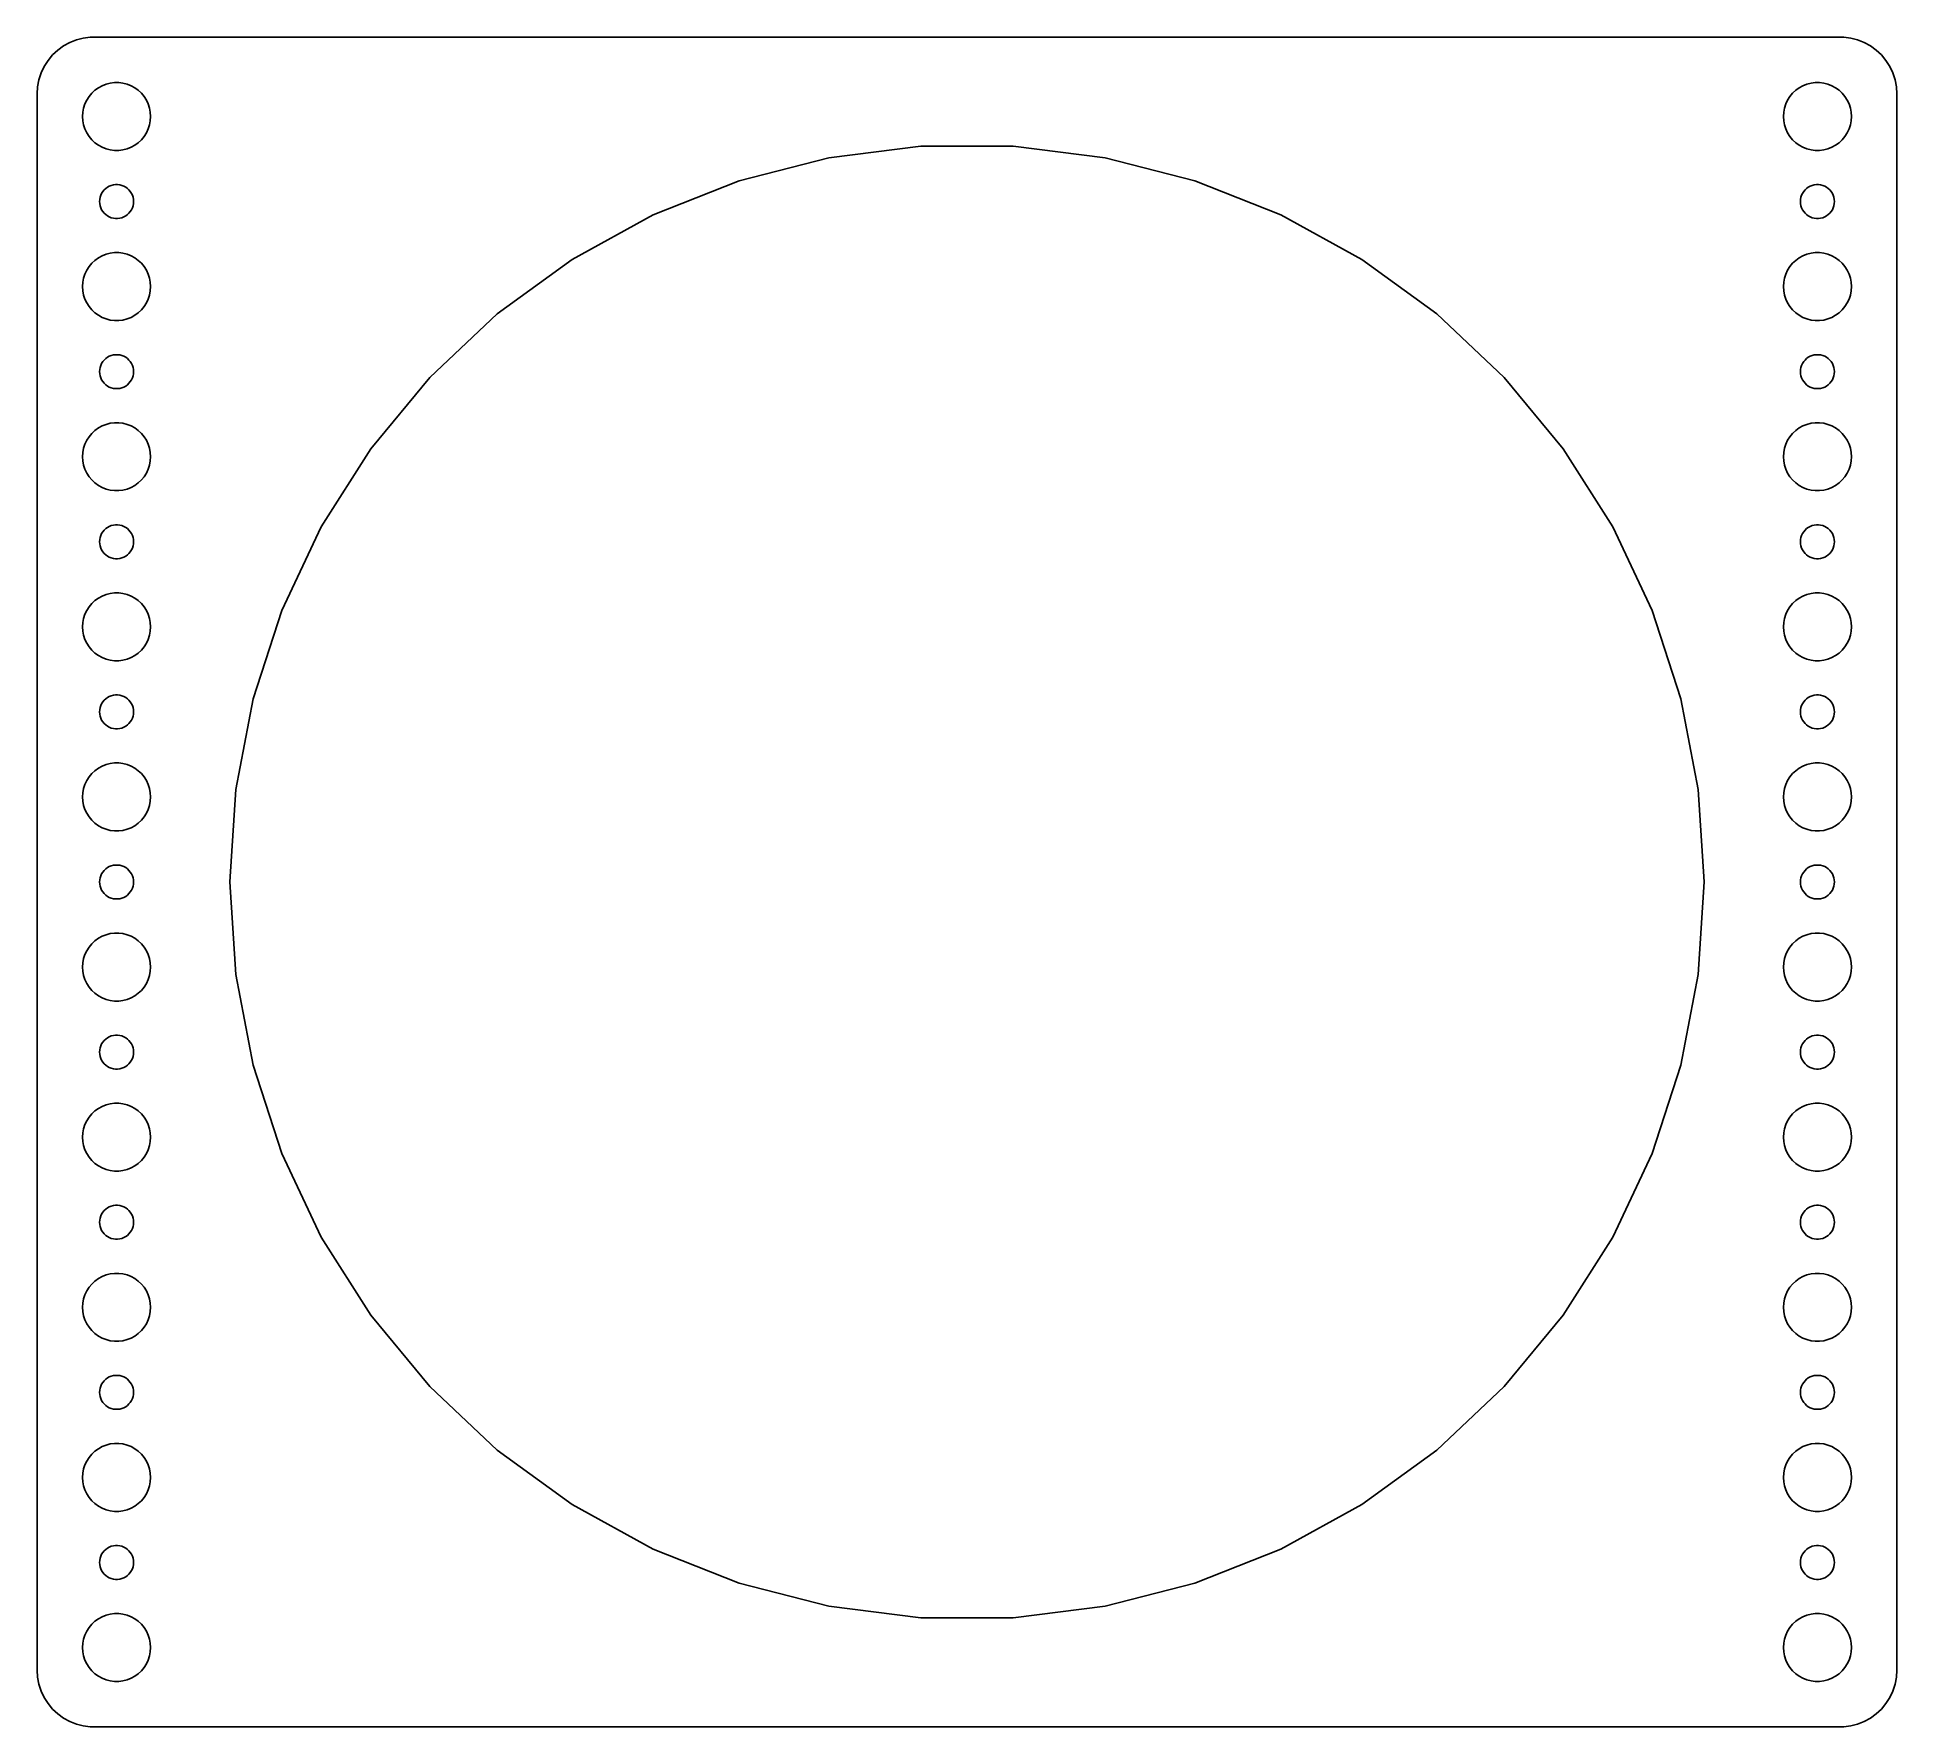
# Model space of a CAD drawing. Header units: metres. Extents: x -82 to 82, y -74 to 74.
import ezdxf

# ---------------------------------------------------------------- set-up
doc = ezdxf.new("R2010")
doc.units = ezdxf.units.M

msp = doc.modelspace()

# ---------------------------------------------------------------- linework, layer by layer
for p, q in [((-79.1289, 74.0241), (-79.6791, 73.7216)), ((-78.5451, 74.2553), (-79.1289, 74.0241)), ((-77.9369, 74.4114), (-78.5451, 74.2553)), ((-77.3139, 74.4901), (-77.9369, 74.4114)), ((77.3139, 74.4901), (-77.3139, 74.4901)), ((77.9369, 74.4114), (77.3139, 74.4901)), ((78.5451, 74.2553), (77.9369, 74.4114)), ((79.1289, 74.0241), (78.5451, 74.2553)), ((79.6791, 73.7216), (79.1289, 74.0241)), ((-81.0451, 72.4389), (-81.3815, 71.9088)), ((-80.6448, 72.9227), (-81.0451, 72.4389)), ((-80.1871, 73.3526), (-80.6448, 72.9227)), ((-79.6791, 73.7216), (-80.1871, 73.3526)), ((80.1871, 73.3526), (79.6791, 73.7216)), ((80.6448, 72.9227), (80.1871, 73.3526)), ((81.0451, 72.4389), (80.6448, 72.9227)), ((81.3815, 71.9088), (81.0451, 72.4389)), ((-81.8429, 70.7434), (-81.9606, 70.1267)), ((-81.6489, 71.3406), (-81.8429, 70.7434)), ((-81.3815, 71.9088), (-81.6489, 71.3406)), ((81.6489, 71.3406), (81.3815, 71.9088)), ((81.8429, 70.7434), (81.6489, 71.3406)), ((81.9606, 70.1267), (81.8429, 70.7434)), ((-81.9606, 70.1267), (-82, 69.5)), ((-82, 69.5), (-82, -69.5)), ((-77.7893, 68.6044), (-77.6289, 68.9453)), ((-77.6289, 68.9453), (-77.427, 69.2634)), ((-77.427, 69.2634), (-77.1869, 69.5536)), ((-77.1869, 69.5536), (-76.9123, 69.8115)), ((-76.9123, 69.8115), (-76.6075, 70.033)), ((-76.6075, 70.033), (-76.2773, 70.2145)), ((-76.2773, 70.2145), (-75.927, 70.3532)), ((-75.927, 70.3532), (-75.5621, 70.4469)), ((-75.5621, 70.4469), (-75.1884, 70.4941)), ((-75.1884, 70.4941), (-74.8116, 70.4941)), ((-74.8116, 70.4941), (-74.4379, 70.4469)), ((-74.4379, 70.4469), (-74.073, 70.3532)), ((-74.073, 70.3532), (-73.7227, 70.2145)), ((-73.7227, 70.2145), (-73.3925, 70.033)), ((-73.3925, 70.033), (-73.0877, 69.8115)), ((-73.0877, 69.8115), (-72.8131, 69.5536)), ((-72.8131, 69.5536), (-72.573, 69.2634)), ((-72.573, 69.2634), (-72.3711, 68.9453)), ((-72.3711, 68.9453), (-72.2107, 68.6044)), ((72.2107, 68.6044), (72.3711, 68.9453)), ((72.3711, 68.9453), (72.573, 69.2634)), ((72.573, 69.2634), (72.8131, 69.5536)), ((72.8131, 69.5536), (73.0877, 69.8115)), ((73.0877, 69.8115), (73.3925, 70.033)), ((73.3925, 70.033), (73.7227, 70.2145)), ((73.7227, 70.2145), (74.073, 70.3532)), ((74.073, 70.3532), (74.4379, 70.4469)), ((74.4379, 70.4469), (74.8116, 70.4941)), ((74.8116, 70.4941), (75.1884, 70.4941)), ((75.1884, 70.4941), (75.5621, 70.4469)), ((75.5621, 70.4469), (75.927, 70.3532)), ((75.927, 70.3532), (76.2773, 70.2145)), ((76.2773, 70.2145), (76.6075, 70.033)), ((76.6075, 70.033), (76.9123, 69.8115)), ((76.9123, 69.8115), (77.1869, 69.5536)), ((77.1869, 69.5536), (77.427, 69.2634)), ((77.427, 69.2634), (77.6289, 68.9453)), ((77.6289, 68.9453), (77.7893, 68.6044)), ((82, 69.5), (81.9606, 70.1267)), ((82, -69.5), (82, 69.5)), ((-78, 67.5), (-77.9763, 67.876)), ((-77.9763, 67.124), (-78, 67.5)), ((-77.9763, 67.876), (-77.9057, 68.2461)), ((-77.9057, 68.2461), (-77.7893, 68.6044)), ((-72.2107, 68.6044), (-72.0943, 68.2461)), ((-72.0943, 68.2461), (-72.0237, 67.876)), ((-72.0237, 67.876), (-72, 67.5)), ((-72, 67.5), (-72.0237, 67.124)), ((72, 67.5), (72.0237, 67.876)), ((72.0237, 67.124), (72, 67.5)), ((72.0237, 67.876), (72.0943, 68.2461)), ((72.0943, 68.2461), (72.2107, 68.6044)), ((77.7893, 68.6044), (77.9057, 68.2461)), ((77.9057, 68.2461), (77.9763, 67.876)), ((77.9763, 67.876), (78, 67.5)), ((78, 67.5), (77.9763, 67.124)), ((-77.9057, 66.7539), (-77.9763, 67.124)), ((-77.7893, 66.3956), (-77.9057, 66.7539)), ((-77.6289, 66.0547), (-77.7893, 66.3956)), ((-77.427, 65.7366), (-77.6289, 66.0547)), ((-77.1869, 65.4464), (-77.427, 65.7366)), ((-72.573, 65.7366), (-72.8131, 65.4464)), ((-72.3711, 66.0547), (-72.573, 65.7366)), ((-72.2107, 66.3956), (-72.3711, 66.0547)), ((-72.0943, 66.7539), (-72.2107, 66.3956)), ((-72.0237, 67.124), (-72.0943, 66.7539)), ((72.0943, 66.7539), (72.0237, 67.124)), ((72.2107, 66.3956), (72.0943, 66.7539)), ((72.3711, 66.0547), (72.2107, 66.3956)), ((72.573, 65.7366), (72.3711, 66.0547)), ((72.8131, 65.4464), (72.573, 65.7366)), ((77.427, 65.7366), (77.1869, 65.4464)), ((77.6289, 66.0547), (77.427, 65.7366)), ((77.7893, 66.3956), (77.6289, 66.0547)), ((77.9057, 66.7539), (77.7893, 66.3956)), ((77.9763, 67.124), (77.9057, 66.7539)), ((-76.9123, 65.1885), (-77.1869, 65.4464)), ((-76.6075, 64.967), (-76.9123, 65.1885)), ((-76.2773, 64.7855), (-76.6075, 64.967)), ((-75.927, 64.6468), (-76.2773, 64.7855)), ((-75.5621, 64.5531), (-75.927, 64.6468)), ((-75.1884, 64.5059), (-75.5621, 64.5531)), ((-74.8116, 64.5059), (-75.1884, 64.5059)), ((-74.4379, 64.5531), (-74.8116, 64.5059)), ((-74.073, 64.6468), (-74.4379, 64.5531)), ((-73.7227, 64.7855), (-74.073, 64.6468)), ((-73.3925, 64.967), (-73.7227, 64.7855)), ((-73.0877, 65.1885), (-73.3925, 64.967)), ((-72.8131, 65.4464), (-73.0877, 65.1885)), ((-12.1798, 63.8487), (-4.08138, 64.8717)), ((-4.08138, 64.8717), (4.08138, 64.8717)), ((4.08138, 64.8717), (12.1798, 63.8487)), ((73.0877, 65.1885), (72.8131, 65.4464)), ((73.3925, 64.967), (73.0877, 65.1885)), ((73.7227, 64.7855), (73.3925, 64.967)), ((74.073, 64.6468), (73.7227, 64.7855)), ((74.4379, 64.5531), (74.073, 64.6468)), ((74.8116, 64.5059), (74.4379, 64.5531)), ((75.1884, 64.5059), (74.8116, 64.5059)), ((75.5621, 64.5531), (75.1884, 64.5059)), ((75.927, 64.6468), (75.5621, 64.5531)), ((76.2773, 64.7855), (75.927, 64.6468)), ((76.6075, 64.967), (76.2773, 64.7855)), ((76.9123, 65.1885), (76.6075, 64.967)), ((77.1869, 65.4464), (76.9123, 65.1885)), ((-20.0861, 61.8187), (-12.1798, 63.8487)), ((12.1798, 63.8487), (20.0861, 61.8187)), ((-76.3947, 60.5522), (-76.3145, 60.7226)), ((-76.3145, 60.7226), (-76.2135, 60.8817)), ((-76.2135, 60.8817), (-76.0934, 61.0268)), ((-76.0934, 61.0268), (-75.9561, 61.1558)), ((-75.9561, 61.1558), (-75.8037, 61.2665)), ((-75.8037, 61.2665), (-75.6387, 61.3572)), ((-75.6387, 61.3572), (-75.4635, 61.4266)), ((-75.4635, 61.4266), (-75.2811, 61.4734)), ((-75.2811, 61.4734), (-75.0942, 61.497)), ((-75.0942, 61.497), (-74.9058, 61.497)), ((-74.9058, 61.497), (-74.7189, 61.4734)), ((-74.7189, 61.4734), (-74.5365, 61.4266)), ((-74.5365, 61.4266), (-74.3613, 61.3572)), ((-74.3613, 61.3572), (-74.1963, 61.2665)), ((-74.1963, 61.2665), (-74.0439, 61.1558)), ((-74.0439, 61.1558), (-73.9065, 61.0268)), ((-73.9065, 61.0268), (-73.7865, 60.8817)), ((-73.7865, 60.8817), (-73.6855, 60.7226)), ((-73.6855, 60.7226), (-73.6053, 60.5522)), ((-27.6756, 58.8138), (-20.0861, 61.8187)), ((20.0861, 61.8187), (27.6756, 58.8138)), ((73.6053, 60.5522), (73.6855, 60.7226)), ((73.6855, 60.7226), (73.7865, 60.8817)), ((73.7865, 60.8817), (73.9065, 61.0268)), ((73.9065, 61.0268), (74.0439, 61.1558)), ((74.0439, 61.1558), (74.1963, 61.2665)), ((74.1963, 61.2665), (74.3613, 61.3572)), ((74.3613, 61.3572), (74.5365, 61.4266)), ((74.5365, 61.4266), (74.7189, 61.4734)), ((74.7189, 61.4734), (74.9058, 61.497)), ((74.9058, 61.497), (75.0942, 61.497)), ((75.0942, 61.497), (75.2811, 61.4734)), ((75.2811, 61.4734), (75.4635, 61.4266)), ((75.4635, 61.4266), (75.6387, 61.3572)), ((75.6387, 61.3572), (75.8037, 61.2665)), ((75.8037, 61.2665), (75.9561, 61.1558)), ((75.9561, 61.1558), (76.0934, 61.0268)), ((76.0934, 61.0268), (76.2135, 60.8817)), ((76.2135, 60.8817), (76.3145, 60.7226)), ((76.3145, 60.7226), (76.3947, 60.5522)), ((-76.5, 60), (-76.4882, 60.188)), ((-76.4882, 59.812), (-76.5, 60)), ((-76.4882, 60.188), (-76.4529, 60.373)), ((-76.4529, 59.627), (-76.4882, 59.812)), ((-76.4529, 60.373), (-76.3947, 60.5522)), ((-76.3947, 59.4478), (-76.4529, 59.627)), ((-76.3145, 59.2774), (-76.3947, 59.4478)), ((-76.2135, 59.1183), (-76.3145, 59.2774)), ((-76.0934, 58.9732), (-76.2135, 59.1183)), ((-73.7865, 59.1183), (-73.9065, 58.9732)), ((-73.6855, 59.2774), (-73.7865, 59.1183)), ((-73.6053, 59.4478), (-73.6855, 59.2774)), ((-73.6053, 60.5522), (-73.5471, 60.373)), ((-73.5471, 59.627), (-73.6053, 59.4478)), ((-73.5471, 60.373), (-73.5118, 60.188)), ((-73.5118, 59.812), (-73.5471, 59.627)), ((-73.5118, 60.188), (-73.5, 60)), ((-73.5, 60), (-73.5118, 59.812)), ((73.5, 60), (73.5118, 60.188)), ((73.5118, 59.812), (73.5, 60)), ((73.5118, 60.188), (73.5471, 60.373)), ((73.5471, 59.627), (73.5118, 59.812)), ((73.5471, 60.373), (73.6053, 60.5522)), ((73.6053, 59.4478), (73.5471, 59.627)), ((73.6855, 59.2774), (73.6053, 59.4478)), ((73.7865, 59.1183), (73.6855, 59.2774)), ((73.9065, 58.9732), (73.7865, 59.1183)), ((76.2135, 59.1183), (76.0934, 58.9732)), ((76.3145, 59.2774), (76.2135, 59.1183)), ((76.3947, 59.4478), (76.3145, 59.2774)), ((76.3947, 60.5522), (76.4529, 60.373)), ((76.4529, 59.627), (76.3947, 59.4478)), ((76.4529, 60.373), (76.4882, 60.188)), ((76.4882, 59.812), (76.4529, 59.627)), ((76.4882, 60.188), (76.5, 60)), ((76.5, 60), (76.4882, 59.812)), ((-75.9561, 58.8442), (-76.0934, 58.9732)), ((-75.8037, 58.7335), (-75.9561, 58.8442)), ((-75.6387, 58.6428), (-75.8037, 58.7335)), ((-75.4635, 58.5734), (-75.6387, 58.6428)), ((-75.2811, 58.5266), (-75.4635, 58.5734)), ((-75.0942, 58.503), (-75.2811, 58.5266)), ((-74.9058, 58.503), (-75.0942, 58.503)), ((-74.7189, 58.5266), (-74.9058, 58.503)), ((-74.5365, 58.5734), (-74.7189, 58.5266)), ((-74.3613, 58.6428), (-74.5365, 58.5734)), ((-74.1963, 58.7335), (-74.3613, 58.6428)), ((-74.0439, 58.8442), (-74.1963, 58.7335)), ((-73.9065, 58.9732), (-74.0439, 58.8442)), ((-34.8287, 54.8813), (-27.6756, 58.8138)), ((27.6756, 58.8138), (34.8287, 54.8813)), ((74.0439, 58.8442), (73.9065, 58.9732)), ((74.1963, 58.7335), (74.0439, 58.8442)), ((74.3613, 58.6428), (74.1963, 58.7335)), ((74.5365, 58.5734), (74.3613, 58.6428)), ((74.7189, 58.5266), (74.5365, 58.5734)), ((74.9058, 58.503), (74.7189, 58.5266)), ((75.0942, 58.503), (74.9058, 58.503)), ((75.2811, 58.5266), (75.0942, 58.503)), ((75.4635, 58.5734), (75.2811, 58.5266)), ((75.6387, 58.6428), (75.4635, 58.5734)), ((75.8037, 58.7335), (75.6387, 58.6428)), ((75.9561, 58.8442), (75.8037, 58.7335)), ((76.0934, 58.9732), (75.9561, 58.8442)), ((-77.6289, 53.9453), (-77.427, 54.2634)), ((-77.427, 54.2634), (-77.1869, 54.5536)), ((-77.1869, 54.5536), (-76.9123, 54.8115)), ((-76.9123, 54.8115), (-76.6075, 55.033)), ((-76.6075, 55.033), (-76.2773, 55.2145)), ((-76.2773, 55.2145), (-75.927, 55.3532)), ((-75.927, 55.3532), (-75.5621, 55.4469)), ((-75.5621, 55.4469), (-75.1884, 55.4941)), ((-75.1884, 55.4941), (-74.8116, 55.4941)), ((-74.8116, 55.4941), (-74.4379, 55.4469)), ((-74.4379, 55.4469), (-74.073, 55.3532)), ((-74.073, 55.3532), (-73.7227, 55.2145)), ((-73.7227, 55.2145), (-73.3925, 55.033)), ((-73.3925, 55.033), (-73.0877, 54.8115)), ((-73.0877, 54.8115), (-72.8131, 54.5536)), ((-72.8131, 54.5536), (-72.573, 54.2634)), ((-72.573, 54.2634), (-72.3711, 53.9453)), ((-41.4326, 50.0834), (-34.8287, 54.8813)), ((34.8287, 54.8813), (41.4326, 50.0834)), ((72.3711, 53.9453), (72.573, 54.2634)), ((72.573, 54.2634), (72.8131, 54.5536)), ((72.8131, 54.5536), (73.0877, 54.8115)), ((73.0877, 54.8115), (73.3925, 55.033)), ((73.3925, 55.033), (73.7227, 55.2145)), ((73.7227, 55.2145), (74.073, 55.3532)), ((74.073, 55.3532), (74.4379, 55.4469)), ((74.4379, 55.4469), (74.8116, 55.4941)), ((74.8116, 55.4941), (75.1884, 55.4941)), ((75.1884, 55.4941), (75.5621, 55.4469)), ((75.5621, 55.4469), (75.927, 55.3532)), ((75.927, 55.3532), (76.2773, 55.2145)), ((76.2773, 55.2145), (76.6075, 55.033)), ((76.6075, 55.033), (76.9123, 54.8115)), ((76.9123, 54.8115), (77.1869, 54.5536)), ((77.1869, 54.5536), (77.427, 54.2634)), ((77.427, 54.2634), (77.6289, 53.9453)), ((-78, 52.5), (-77.9763, 52.876)), ((-77.9763, 52.124), (-78, 52.5)), ((-77.9763, 52.876), (-77.9057, 53.2461)), ((-77.9057, 53.2461), (-77.7893, 53.6044)), ((-77.7893, 53.6044), (-77.6289, 53.9453)), ((-72.3711, 53.9453), (-72.2107, 53.6044)), ((-72.2107, 53.6044), (-72.0943, 53.2461)), ((-72.0943, 53.2461), (-72.0237, 52.876)), ((-72.0237, 52.876), (-72, 52.5)), ((-72, 52.5), (-72.0237, 52.124)), ((72, 52.5), (72.0237, 52.876)), ((72.0237, 52.124), (72, 52.5)), ((72.0237, 52.876), (72.0943, 53.2461)), ((72.0943, 53.2461), (72.2107, 53.6044)), ((72.2107, 53.6044), (72.3711, 53.9453)), ((77.6289, 53.9453), (77.7893, 53.6044)), ((77.7893, 53.6044), (77.9057, 53.2461)), ((77.9057, 53.2461), (77.9763, 52.876)), ((77.9763, 52.876), (78, 52.5)), ((78, 52.5), (77.9763, 52.124)), ((-77.9057, 51.7539), (-77.9763, 52.124)), ((-77.7893, 51.3956), (-77.9057, 51.7539)), ((-77.6289, 51.0547), (-77.7893, 51.3956)), ((-77.427, 50.7366), (-77.6289, 51.0547)), ((-72.3711, 51.0547), (-72.573, 50.7366)), ((-72.2107, 51.3956), (-72.3711, 51.0547)), ((-72.0943, 51.7539), (-72.2107, 51.3956)), ((-72.0237, 52.124), (-72.0943, 51.7539)), ((72.0943, 51.7539), (72.0237, 52.124)), ((72.2107, 51.3956), (72.0943, 51.7539)), ((72.3711, 51.0547), (72.2107, 51.3956)), ((72.573, 50.7366), (72.3711, 51.0547)), ((77.6289, 51.0547), (77.427, 50.7366)), ((77.7893, 51.3956), (77.6289, 51.0547)), ((77.9057, 51.7539), (77.7893, 51.3956)), ((77.9763, 52.124), (77.9057, 51.7539)), ((-77.1869, 50.4464), (-77.427, 50.7366)), ((-76.9123, 50.1885), (-77.1869, 50.4464)), ((-76.6075, 49.967), (-76.9123, 50.1885)), ((-76.2773, 49.7855), (-76.6075, 49.967)), ((-75.927, 49.6468), (-76.2773, 49.7855)), ((-75.5621, 49.5531), (-75.927, 49.6468)), ((-75.1884, 49.5059), (-75.5621, 49.5531)), ((-74.8116, 49.5059), (-75.1884, 49.5059)), ((-74.4379, 49.5531), (-74.8116, 49.5059)), ((-74.073, 49.6468), (-74.4379, 49.5531)), ((-73.7227, 49.7855), (-74.073, 49.6468)), ((-73.3925, 49.967), (-73.7227, 49.7855)), ((-73.0877, 50.1885), (-73.3925, 49.967)), ((-72.8131, 50.4464), (-73.0877, 50.1885)), ((-72.573, 50.7366), (-72.8131, 50.4464)), ((-47.3829, 44.4956), (-41.4326, 50.0834)), ((41.4326, 50.0834), (47.3829, 44.4956)), ((72.8131, 50.4464), (72.573, 50.7366)), ((73.0877, 50.1885), (72.8131, 50.4464)), ((73.3925, 49.967), (73.0877, 50.1885)), ((73.7227, 49.7855), (73.3925, 49.967)), ((74.073, 49.6468), (73.7227, 49.7855)), ((74.4379, 49.5531), (74.073, 49.6468)), ((74.8116, 49.5059), (74.4379, 49.5531)), ((75.1884, 49.5059), (74.8116, 49.5059)), ((75.5621, 49.5531), (75.1884, 49.5059)), ((75.927, 49.6468), (75.5621, 49.5531)), ((76.2773, 49.7855), (75.927, 49.6468)), ((76.6075, 49.967), (76.2773, 49.7855)), ((76.9123, 50.1885), (76.6075, 49.967)), ((77.1869, 50.4464), (76.9123, 50.1885)), ((77.427, 50.7366), (77.1869, 50.4464)), ((-76.2135, 45.8817), (-76.0934, 46.0268)), ((-76.0934, 46.0268), (-75.9561, 46.1558)), ((-75.9561, 46.1558), (-75.8037, 46.2665)), ((-75.8037, 46.2665), (-75.6387, 46.3572)), ((-75.6387, 46.3572), (-75.4635, 46.4266)), ((-75.4635, 46.4266), (-75.2811, 46.4734)), ((-75.2811, 46.4734), (-75.0942, 46.497)), ((-75.0942, 46.497), (-74.9058, 46.497)), ((-74.9058, 46.497), (-74.7189, 46.4734)), ((-74.7189, 46.4734), (-74.5365, 46.4266)), ((-74.5365, 46.4266), (-74.3613, 46.3572)), ((-74.3613, 46.3572), (-74.1963, 46.2665)), ((-74.1963, 46.2665), (-74.0439, 46.1558)), ((-74.0439, 46.1558), (-73.9065, 46.0268)), ((-73.9065, 46.0268), (-73.7865, 45.8817)), ((73.7865, 45.8817), (73.9065, 46.0268)), ((73.9065, 46.0268), (74.0439, 46.1558)), ((74.0439, 46.1558), (74.1963, 46.2665)), ((74.1963, 46.2665), (74.3613, 46.3572)), ((74.3613, 46.3572), (74.5365, 46.4266)), ((74.5365, 46.4266), (74.7189, 46.4734)), ((74.7189, 46.4734), (74.9058, 46.497)), ((74.9058, 46.497), (75.0942, 46.497)), ((75.0942, 46.497), (75.2811, 46.4734)), ((75.2811, 46.4734), (75.4635, 46.4266)), ((75.4635, 46.4266), (75.6387, 46.3572)), ((75.6387, 46.3572), (75.8037, 46.2665)), ((75.8037, 46.2665), (75.9561, 46.1558)), ((75.9561, 46.1558), (76.0934, 46.0268)), ((76.0934, 46.0268), (76.2135, 45.8817)), ((-76.5, 45), (-76.4882, 45.188)), ((-76.4882, 44.812), (-76.5, 45)), ((-76.4882, 45.188), (-76.4529, 45.373)), ((-76.4529, 44.627), (-76.4882, 44.812)), ((-76.4529, 45.373), (-76.3947, 45.5522)), ((-76.3947, 44.4478), (-76.4529, 44.627)), ((-76.3947, 45.5522), (-76.3145, 45.7226)), ((-76.3145, 44.2774), (-76.3947, 44.4478)), ((-76.3145, 45.7226), (-76.2135, 45.8817)), ((-73.7865, 45.8817), (-73.6855, 45.7226)), ((-73.6855, 45.7226), (-73.6053, 45.5522)), ((-73.6053, 44.4478), (-73.6855, 44.2774)), ((-73.6053, 45.5522), (-73.5471, 45.373)), ((-73.5471, 44.627), (-73.6053, 44.4478)), ((-73.5471, 45.373), (-73.5118, 45.188)), ((-73.5118, 44.812), (-73.5471, 44.627)), ((-73.5118, 45.188), (-73.5, 45)), ((-73.5, 45), (-73.5118, 44.812)), ((-52.5861, 38.206), (-47.3829, 44.4956)), ((47.3829, 44.4956), (52.5861, 38.206)), ((73.5, 45), (73.5118, 45.188)), ((73.5118, 44.812), (73.5, 45)), ((73.5118, 45.188), (73.5471, 45.373)), ((73.5471, 44.627), (73.5118, 44.812)), ((73.5471, 45.373), (73.6053, 45.5522)), ((73.6053, 44.4478), (73.5471, 44.627)), ((73.6053, 45.5522), (73.6855, 45.7226)), ((73.6855, 44.2774), (73.6053, 44.4478)), ((73.6855, 45.7226), (73.7865, 45.8817)), ((76.2135, 45.8817), (76.3145, 45.7226)), ((76.3145, 45.7226), (76.3947, 45.5522)), ((76.3947, 44.4478), (76.3145, 44.2774)), ((76.3947, 45.5522), (76.4529, 45.373)), ((76.4529, 44.627), (76.3947, 44.4478)), ((76.4529, 45.373), (76.4882, 45.188)), ((76.4882, 44.812), (76.4529, 44.627)), ((76.4882, 45.188), (76.5, 45)), ((76.5, 45), (76.4882, 44.812)), ((-76.2135, 44.1183), (-76.3145, 44.2774)), ((-76.0934, 43.9732), (-76.2135, 44.1183)), ((-75.9561, 43.8442), (-76.0934, 43.9732)), ((-75.8037, 43.7335), (-75.9561, 43.8442)), ((-75.6387, 43.6428), (-75.8037, 43.7335)), ((-75.4635, 43.5734), (-75.6387, 43.6428)), ((-75.2811, 43.5266), (-75.4635, 43.5734)), ((-75.0942, 43.503), (-75.2811, 43.5266)), ((-74.9058, 43.503), (-75.0942, 43.503)), ((-74.7189, 43.5266), (-74.9058, 43.503)), ((-74.5365, 43.5734), (-74.7189, 43.5266)), ((-74.3613, 43.6428), (-74.5365, 43.5734)), ((-74.1963, 43.7335), (-74.3613, 43.6428)), ((-74.0439, 43.8442), (-74.1963, 43.7335)), ((-73.9065, 43.9732), (-74.0439, 43.8442)), ((-73.7865, 44.1183), (-73.9065, 43.9732)), ((-73.6855, 44.2774), (-73.7865, 44.1183)), ((73.7865, 44.1183), (73.6855, 44.2774)), ((73.9065, 43.9732), (73.7865, 44.1183)), ((74.0439, 43.8442), (73.9065, 43.9732)), ((74.1963, 43.7335), (74.0439, 43.8442)), ((74.3613, 43.6428), (74.1963, 43.7335)), ((74.5365, 43.5734), (74.3613, 43.6428)), ((74.7189, 43.5266), (74.5365, 43.5734)), ((74.9058, 43.503), (74.7189, 43.5266)), ((75.0942, 43.503), (74.9058, 43.503)), ((75.2811, 43.5266), (75.0942, 43.503)), ((75.4635, 43.5734), (75.2811, 43.5266)), ((75.6387, 43.6428), (75.4635, 43.5734)), ((75.8037, 43.7335), (75.6387, 43.6428)), ((75.9561, 43.8442), (75.8037, 43.7335)), ((76.0934, 43.9732), (75.9561, 43.8442)), ((76.2135, 44.1183), (76.0934, 43.9732)), ((76.3145, 44.2774), (76.2135, 44.1183)), ((-77.427, 39.2634), (-77.1869, 39.5536)), ((-77.1869, 39.5536), (-76.9123, 39.8115)), ((-76.9123, 39.8115), (-76.6075, 40.033)), ((-76.6075, 40.033), (-76.2773, 40.2145)), ((-76.2773, 40.2145), (-75.927, 40.3532)), ((-75.927, 40.3532), (-75.5621, 40.4469)), ((-75.5621, 40.4469), (-75.1884, 40.4941)), ((-75.1884, 40.4941), (-74.8116, 40.4941)), ((-74.8116, 40.4941), (-74.4379, 40.4469)), ((-74.4379, 40.4469), (-74.073, 40.3532)), ((-74.073, 40.3532), (-73.7227, 40.2145)), ((-73.7227, 40.2145), (-73.3925, 40.033)), ((-73.3925, 40.033), (-73.0877, 39.8115)), ((-73.0877, 39.8115), (-72.8131, 39.5536)), ((-72.8131, 39.5536), (-72.573, 39.2634)), ((72.573, 39.2634), (72.8131, 39.5536)), ((72.8131, 39.5536), (73.0877, 39.8115)), ((73.0877, 39.8115), (73.3925, 40.033)), ((73.3925, 40.033), (73.7227, 40.2145)), ((73.7227, 40.2145), (74.073, 40.3532)), ((74.073, 40.3532), (74.4379, 40.4469)), ((74.4379, 40.4469), (74.8116, 40.4941)), ((74.8116, 40.4941), (75.1884, 40.4941)), ((75.1884, 40.4941), (75.5621, 40.4469)), ((75.5621, 40.4469), (75.927, 40.3532)), ((75.927, 40.3532), (76.2773, 40.2145)), ((76.2773, 40.2145), (76.6075, 40.033)), ((76.6075, 40.033), (76.9123, 39.8115)), ((76.9123, 39.8115), (77.1869, 39.5536)), ((77.1869, 39.5536), (77.427, 39.2634)), ((-78, 37.5), (-77.9763, 37.876)), ((-77.9763, 37.876), (-77.9057, 38.2461)), ((-77.9057, 38.2461), (-77.7893, 38.6044)), ((-77.7893, 38.6044), (-77.6289, 38.9453)), ((-77.6289, 38.9453), (-77.427, 39.2634)), ((-72.573, 39.2634), (-72.3711, 38.9453)), ((-72.3711, 38.9453), (-72.2107, 38.6044)), ((-72.2107, 38.6044), (-72.0943, 38.2461)), ((-72.0943, 38.2461), (-72.0237, 37.876)), ((-72.0237, 37.876), (-72, 37.5)), ((-56.9599, 31.314), (-52.5861, 38.206)), ((52.5861, 38.206), (56.9599, 31.314)), ((72, 37.5), (72.0237, 37.876)), ((72.0237, 37.876), (72.0943, 38.2461)), ((72.0943, 38.2461), (72.2107, 38.6044)), ((72.2107, 38.6044), (72.3711, 38.9453)), ((72.3711, 38.9453), (72.573, 39.2634)), ((77.427, 39.2634), (77.6289, 38.9453)), ((77.6289, 38.9453), (77.7893, 38.6044)), ((77.7893, 38.6044), (77.9057, 38.2461)), ((77.9057, 38.2461), (77.9763, 37.876)), ((77.9763, 37.876), (78, 37.5)), ((-77.9763, 37.124), (-78, 37.5)), ((-77.9057, 36.7539), (-77.9763, 37.124)), ((-77.7893, 36.3956), (-77.9057, 36.7539)), ((-77.6289, 36.0547), (-77.7893, 36.3956)), ((-72.2107, 36.3956), (-72.3711, 36.0547)), ((-72.0943, 36.7539), (-72.2107, 36.3956)), ((-72.0237, 37.124), (-72.0943, 36.7539)), ((-72, 37.5), (-72.0237, 37.124)), ((72.0237, 37.124), (72, 37.5)), ((72.0943, 36.7539), (72.0237, 37.124)), ((72.2107, 36.3956), (72.0943, 36.7539)), ((72.3711, 36.0547), (72.2107, 36.3956)), ((77.7893, 36.3956), (77.6289, 36.0547)), ((77.9057, 36.7539), (77.7893, 36.3956)), ((77.9763, 37.124), (77.9057, 36.7539)), ((78, 37.5), (77.9763, 37.124)), ((-77.427, 35.7366), (-77.6289, 36.0547)), ((-77.1869, 35.4464), (-77.427, 35.7366)), ((-76.9123, 35.1885), (-77.1869, 35.4464)), ((-76.6075, 34.967), (-76.9123, 35.1885)), ((-76.2773, 34.7855), (-76.6075, 34.967)), ((-75.927, 34.6468), (-76.2773, 34.7855)), ((-75.5621, 34.5531), (-75.927, 34.6468)), ((-75.1884, 34.5059), (-75.5621, 34.5531)), ((-74.8116, 34.5059), (-75.1884, 34.5059)), ((-74.4379, 34.5531), (-74.8116, 34.5059)), ((-74.073, 34.6468), (-74.4379, 34.5531)), ((-73.7227, 34.7855), (-74.073, 34.6468)), ((-73.3925, 34.967), (-73.7227, 34.7855)), ((-73.0877, 35.1885), (-73.3925, 34.967)), ((-72.8131, 35.4464), (-73.0877, 35.1885)), ((-72.573, 35.7366), (-72.8131, 35.4464)), ((-72.3711, 36.0547), (-72.573, 35.7366)), ((72.573, 35.7366), (72.3711, 36.0547)), ((72.8131, 35.4464), (72.573, 35.7366)), ((73.0877, 35.1885), (72.8131, 35.4464)), ((73.3925, 34.967), (73.0877, 35.1885)), ((73.7227, 34.7855), (73.3925, 34.967)), ((74.073, 34.6468), (73.7227, 34.7855)), ((74.4379, 34.5531), (74.073, 34.6468)), ((74.8116, 34.5059), (74.4379, 34.5531)), ((75.1884, 34.5059), (74.8116, 34.5059)), ((75.5621, 34.5531), (75.1884, 34.5059)), ((75.927, 34.6468), (75.5621, 34.5531)), ((76.2773, 34.7855), (75.927, 34.6468)), ((76.6075, 34.967), (76.2773, 34.7855)), ((76.9123, 35.1885), (76.6075, 34.967)), ((77.1869, 35.4464), (76.9123, 35.1885)), ((77.427, 35.7366), (77.1869, 35.4464)), ((77.6289, 36.0547), (77.427, 35.7366)), ((-75.9561, 31.1558), (-75.8037, 31.2665)), ((-75.8037, 31.2665), (-75.6387, 31.3572)), ((-75.6387, 31.3572), (-75.4635, 31.4266)), ((-75.4635, 31.4266), (-75.2811, 31.4734)), ((-75.2811, 31.4734), (-75.0942, 31.497)), ((-75.0942, 31.497), (-74.9058, 31.497)), ((-74.9058, 31.497), (-74.7189, 31.4734)), ((-74.7189, 31.4734), (-74.5365, 31.4266)), ((-74.5365, 31.4266), (-74.3613, 31.3572)), ((-74.3613, 31.3572), (-74.1963, 31.2665)), ((-74.1963, 31.2665), (-74.0439, 31.1558)), ((-60.4355, 23.9281), (-56.9599, 31.314)), ((56.9599, 31.314), (60.4355, 23.9281)), ((74.0439, 31.1558), (74.1963, 31.2665)), ((74.1963, 31.2665), (74.3613, 31.3572)), ((74.3613, 31.3572), (74.5365, 31.4266)), ((74.5365, 31.4266), (74.7189, 31.4734)), ((74.7189, 31.4734), (74.9058, 31.497)), ((74.9058, 31.497), (75.0942, 31.497)), ((75.0942, 31.497), (75.2811, 31.4734)), ((75.2811, 31.4734), (75.4635, 31.4266)), ((75.4635, 31.4266), (75.6387, 31.3572)), ((75.6387, 31.3572), (75.8037, 31.2665)), ((75.8037, 31.2665), (75.9561, 31.1558)), ((-76.5, 30), (-76.4882, 30.188)), ((-76.4882, 29.812), (-76.5, 30)), ((-76.4882, 30.188), (-76.4529, 30.373)), ((-76.4529, 29.627), (-76.4882, 29.812)), ((-76.4529, 30.373), (-76.3947, 30.5522)), ((-76.3947, 29.4478), (-76.4529, 29.627)), ((-76.3947, 30.5522), (-76.3145, 30.7226)), ((-76.3145, 30.7226), (-76.2135, 30.8817)), ((-76.2135, 30.8817), (-76.0934, 31.0268)), ((-76.0934, 31.0268), (-75.9561, 31.1558)), ((-74.0439, 31.1558), (-73.9065, 31.0268)), ((-73.9065, 31.0268), (-73.7865, 30.8817)), ((-73.7865, 30.8817), (-73.6855, 30.7226)), ((-73.6855, 30.7226), (-73.6053, 30.5522)), ((-73.6053, 30.5522), (-73.5471, 30.373)), ((-73.5471, 29.627), (-73.6053, 29.4478)), ((-73.5471, 30.373), (-73.5118, 30.188)), ((-73.5118, 29.812), (-73.5471, 29.627)), ((-73.5118, 30.188), (-73.5, 30)), ((-73.5, 30), (-73.5118, 29.812)), ((73.5, 30), (73.5118, 30.188)), ((73.5118, 29.812), (73.5, 30)), ((73.5118, 30.188), (73.5471, 30.373)), ((73.5471, 29.627), (73.5118, 29.812)), ((73.5471, 30.373), (73.6053, 30.5522)), ((73.6053, 29.4478), (73.5471, 29.627)), ((73.6053, 30.5522), (73.6855, 30.7226)), ((73.6855, 30.7226), (73.7865, 30.8817)), ((73.7865, 30.8817), (73.9065, 31.0268)), ((73.9065, 31.0268), (74.0439, 31.1558)), ((75.9561, 31.1558), (76.0934, 31.0268)), ((76.0934, 31.0268), (76.2135, 30.8817)), ((76.2135, 30.8817), (76.3145, 30.7226)), ((76.3145, 30.7226), (76.3947, 30.5522)), ((76.3947, 30.5522), (76.4529, 30.373)), ((76.4529, 29.627), (76.3947, 29.4478)), ((76.4529, 30.373), (76.4882, 30.188)), ((76.4882, 29.812), (76.4529, 29.627)), ((76.4882, 30.188), (76.5, 30)), ((76.5, 30), (76.4882, 29.812)), ((-76.3145, 29.2774), (-76.3947, 29.4478)), ((-76.2135, 29.1183), (-76.3145, 29.2774)), ((-76.0934, 28.9732), (-76.2135, 29.1183)), ((-75.9561, 28.8442), (-76.0934, 28.9732)), ((-75.8037, 28.7335), (-75.9561, 28.8442)), ((-75.6387, 28.6427), (-75.8037, 28.7335)), ((-75.4635, 28.5734), (-75.6387, 28.6427)), ((-75.2811, 28.5266), (-75.4635, 28.5734)), ((-75.0942, 28.503), (-75.2811, 28.5266)), ((-74.9058, 28.503), (-75.0942, 28.503)), ((-74.7189, 28.5266), (-74.9058, 28.503)), ((-74.5365, 28.5734), (-74.7189, 28.5266)), ((-74.3613, 28.6427), (-74.5365, 28.5734)), ((-74.1963, 28.7335), (-74.3613, 28.6427)), ((-74.0439, 28.8442), (-74.1963, 28.7335)), ((-73.9065, 28.9732), (-74.0439, 28.8442)), ((-73.7865, 29.1183), (-73.9065, 28.9732)), ((-73.6855, 29.2774), (-73.7865, 29.1183)), ((-73.6053, 29.4478), (-73.6855, 29.2774)), ((73.6855, 29.2774), (73.6053, 29.4478)), ((73.7865, 29.1183), (73.6855, 29.2774)), ((73.9065, 28.9732), (73.7865, 29.1183)), ((74.0439, 28.8442), (73.9065, 28.9732)), ((74.1963, 28.7335), (74.0439, 28.8442)), ((74.3613, 28.6427), (74.1963, 28.7335)), ((74.5365, 28.5734), (74.3613, 28.6427)), ((74.7189, 28.5266), (74.5365, 28.5734)), ((74.9058, 28.503), (74.7189, 28.5266)), ((75.0942, 28.503), (74.9058, 28.503)), ((75.2811, 28.5266), (75.0942, 28.503)), ((75.4635, 28.5734), (75.2811, 28.5266)), ((75.6387, 28.6427), (75.4635, 28.5734)), ((75.8037, 28.7335), (75.6387, 28.6427)), ((75.9561, 28.8442), (75.8037, 28.7335)), ((76.0934, 28.9732), (75.9561, 28.8442)), ((76.2135, 29.1183), (76.0934, 28.9732)), ((76.3145, 29.2774), (76.2135, 29.1183)), ((76.3947, 29.4478), (76.3145, 29.2774)), ((-77.1869, 24.5536), (-76.9123, 24.8115)), ((-76.9123, 24.8115), (-76.6075, 25.033)), ((-76.6075, 25.033), (-76.2773, 25.2145)), ((-76.2773, 25.2145), (-75.927, 25.3532)), ((-75.927, 25.3532), (-75.5621, 25.4469)), ((-75.5621, 25.4469), (-75.1884, 25.4941)), ((-75.1884, 25.4941), (-74.8116, 25.4941)), ((-74.8116, 25.4941), (-74.4379, 25.4469)), ((-74.4379, 25.4469), (-74.073, 25.3532)), ((-74.073, 25.3532), (-73.7227, 25.2145)), ((-73.7227, 25.2145), (-73.3925, 25.033)), ((-73.3925, 25.033), (-73.0877, 24.8115)), ((-73.0877, 24.8115), (-72.8131, 24.5536)), ((72.8131, 24.5536), (73.0877, 24.8115)), ((73.0877, 24.8115), (73.3925, 25.033)), ((73.3925, 25.033), (73.7227, 25.2145)), ((73.7227, 25.2145), (74.073, 25.3532)), ((74.073, 25.3532), (74.4379, 25.4469)), ((74.4379, 25.4469), (74.8116, 25.4941)), ((74.8116, 25.4941), (75.1884, 25.4941)), ((75.1884, 25.4941), (75.5621, 25.4469)), ((75.5621, 25.4469), (75.927, 25.3532)), ((75.927, 25.3532), (76.2773, 25.2145)), ((76.2773, 25.2145), (76.6075, 25.033)), ((76.6075, 25.033), (76.9123, 24.8115)), ((76.9123, 24.8115), (77.1869, 24.5536)), ((-77.9763, 22.876), (-77.9057, 23.2461)), ((-77.9057, 23.2461), (-77.7893, 23.6044)), ((-77.7893, 23.6044), (-77.6289, 23.9453)), ((-77.6289, 23.9453), (-77.427, 24.2634)), ((-77.427, 24.2634), (-77.1869, 24.5536)), ((-72.8131, 24.5536), (-72.573, 24.2634)), ((-72.573, 24.2634), (-72.3711, 23.9453)), ((-72.3711, 23.9453), (-72.2107, 23.6044)), ((-72.2107, 23.6044), (-72.0943, 23.2461)), ((-72.0943, 23.2461), (-72.0237, 22.876)), ((-62.9579, 16.1648), (-60.4355, 23.9281)), ((60.4355, 23.9281), (62.9579, 16.1648)), ((72.0237, 22.876), (72.0943, 23.2461)), ((72.0943, 23.2461), (72.2107, 23.6044)), ((72.2107, 23.6044), (72.3711, 23.9453)), ((72.3711, 23.9453), (72.573, 24.2634)), ((72.573, 24.2634), (72.8131, 24.5536)), ((77.1869, 24.5536), (77.427, 24.2634)), ((77.427, 24.2634), (77.6289, 23.9453)), ((77.6289, 23.9453), (77.7893, 23.6044)), ((77.7893, 23.6044), (77.9057, 23.2461)), ((77.9057, 23.2461), (77.9763, 22.876)), ((-78, 22.5), (-77.9763, 22.876)), ((-77.9763, 22.124), (-78, 22.5)), ((-77.9057, 21.7539), (-77.9763, 22.124)), ((-77.7893, 21.3956), (-77.9057, 21.7539)), ((-77.6289, 21.0547), (-77.7893, 21.3956)), ((-72.2107, 21.3956), (-72.3711, 21.0547)), ((-72.0943, 21.7539), (-72.2107, 21.3956)), ((-72.0237, 22.124), (-72.0943, 21.7539)), ((-72.0237, 22.876), (-72, 22.5)), ((-72, 22.5), (-72.0237, 22.124)), ((72, 22.5), (72.0237, 22.876)), ((72.0237, 22.124), (72, 22.5)), ((72.0943, 21.7539), (72.0237, 22.124)), ((72.2107, 21.3956), (72.0943, 21.7539)), ((72.3711, 21.0547), (72.2107, 21.3956)), ((77.7893, 21.3956), (77.6289, 21.0547)), ((77.9057, 21.7539), (77.7893, 21.3956)), ((77.9763, 22.124), (77.9057, 21.7539)), ((77.9763, 22.876), (78, 22.5)), ((78, 22.5), (77.9763, 22.124)), ((-77.427, 20.7366), (-77.6289, 21.0547)), ((-77.1869, 20.4464), (-77.427, 20.7366)), ((-76.9123, 20.1884), (-77.1869, 20.4464)), ((-76.6075, 19.967), (-76.9123, 20.1884)), ((-76.2773, 19.7855), (-76.6075, 19.967)), ((-75.927, 19.6468), (-76.2773, 19.7855)), ((-73.7227, 19.7855), (-74.073, 19.6468)), ((-73.3925, 19.967), (-73.7227, 19.7855)), ((-73.0877, 20.1884), (-73.3925, 19.967)), ((-72.8131, 20.4464), (-73.0877, 20.1884)), ((-72.573, 20.7366), (-72.8131, 20.4464)), ((-72.3711, 21.0547), (-72.573, 20.7366)), ((72.573, 20.7366), (72.3711, 21.0547)), ((72.8131, 20.4464), (72.573, 20.7366)), ((73.0877, 20.1884), (72.8131, 20.4464)), ((73.3925, 19.967), (73.0877, 20.1884)), ((73.7227, 19.7855), (73.3925, 19.967)), ((74.073, 19.6468), (73.7227, 19.7855)), ((76.2773, 19.7855), (75.927, 19.6468)), ((76.6075, 19.967), (76.2773, 19.7855)), ((76.9123, 20.1884), (76.6075, 19.967)), ((77.1869, 20.4464), (76.9123, 20.1884)), ((77.427, 20.7366), (77.1869, 20.4464)), ((77.6289, 21.0547), (77.427, 20.7366)), ((-75.5621, 19.5531), (-75.927, 19.6468)), ((-75.1884, 19.5059), (-75.5621, 19.5531)), ((-74.8116, 19.5059), (-75.1884, 19.5059)), ((-74.4379, 19.5531), (-74.8116, 19.5059)), ((-74.073, 19.6468), (-74.4379, 19.5531)), ((74.4379, 19.5531), (74.073, 19.6468)), ((74.8116, 19.5059), (74.4379, 19.5531)), ((75.1884, 19.5059), (74.8116, 19.5059)), ((75.5621, 19.5531), (75.1884, 19.5059)), ((75.927, 19.6468), (75.5621, 19.5531)), ((-75.6387, 16.3572), (-75.4635, 16.4266)), ((-75.4635, 16.4266), (-75.2811, 16.4734)), ((-75.2811, 16.4734), (-75.0942, 16.497)), ((-75.0942, 16.497), (-74.9058, 16.497)), ((-74.9058, 16.497), (-74.7189, 16.4734)), ((-74.7189, 16.4734), (-74.5365, 16.4266)), ((-74.5365, 16.4266), (-74.3613, 16.3572)), ((74.3613, 16.3572), (74.5365, 16.4266)), ((74.5365, 16.4266), (74.7189, 16.4734)), ((74.7189, 16.4734), (74.9058, 16.497)), ((74.9058, 16.497), (75.0942, 16.497)), ((75.0942, 16.497), (75.2811, 16.4734)), ((75.2811, 16.4734), (75.4635, 16.4266)), ((75.4635, 16.4266), (75.6387, 16.3572)), ((-76.5, 15), (-76.4882, 15.188)), ((-76.4882, 14.812), (-76.5, 15)), ((-76.4882, 15.188), (-76.4529, 15.373)), ((-76.4529, 14.627), (-76.4882, 14.812)), ((-76.4529, 15.373), (-76.3947, 15.5522)), ((-76.3947, 15.5522), (-76.3145, 15.7226)), ((-76.3145, 15.7226), (-76.2135, 15.8817)), ((-76.2135, 15.8817), (-76.0934, 16.0268)), ((-76.0934, 16.0268), (-75.9561, 16.1558)), ((-75.9561, 16.1558), (-75.8037, 16.2665)), ((-75.8037, 16.2665), (-75.6387, 16.3572)), ((-74.3613, 16.3572), (-74.1963, 16.2665)), ((-74.1963, 16.2665), (-74.0439, 16.1558)), ((-74.0439, 16.1558), (-73.9065, 16.0268)), ((-73.9065, 16.0268), (-73.7865, 15.8817)), ((-73.7865, 15.8817), (-73.6855, 15.7226)), ((-73.6855, 15.7226), (-73.6053, 15.5522)), ((-73.6053, 15.5522), (-73.5471, 15.373)), ((-73.5471, 15.373), (-73.5118, 15.188)), ((-73.5118, 14.812), (-73.5471, 14.627)), ((-73.5118, 15.188), (-73.5, 15)), ((-73.5, 15), (-73.5118, 14.812)), ((-64.4875, 8.14665), (-62.9579, 16.1648)), ((62.9579, 16.1648), (64.4875, 8.14665)), ((73.5, 15), (73.5118, 15.188)), ((73.5118, 14.812), (73.5, 15)), ((73.5118, 15.188), (73.5471, 15.373)), ((73.5471, 14.627), (73.5118, 14.812)), ((73.5471, 15.373), (73.6053, 15.5522)), ((73.6053, 15.5522), (73.6855, 15.7226)), ((73.6855, 15.7226), (73.7865, 15.8817)), ((73.7865, 15.8817), (73.9065, 16.0268)), ((73.9065, 16.0268), (74.0439, 16.1558)), ((74.0439, 16.1558), (74.1963, 16.2665)), ((74.1963, 16.2665), (74.3613, 16.3572)), ((75.6387, 16.3572), (75.8037, 16.2665)), ((75.8037, 16.2665), (75.9561, 16.1558)), ((75.9561, 16.1558), (76.0934, 16.0268)), ((76.0934, 16.0268), (76.2135, 15.8817)), ((76.2135, 15.8817), (76.3145, 15.7226)), ((76.3145, 15.7226), (76.3947, 15.5522)), ((76.3947, 15.5522), (76.4529, 15.373)), ((76.4529, 15.373), (76.4882, 15.188)), ((76.4882, 14.812), (76.4529, 14.627)), ((76.4882, 15.188), (76.5, 15)), ((76.5, 15), (76.4882, 14.812)), ((-76.3947, 14.4478), (-76.4529, 14.627)), ((-76.3145, 14.2774), (-76.3947, 14.4478)), ((-76.2135, 14.1183), (-76.3145, 14.2774)), ((-76.0934, 13.9732), (-76.2135, 14.1183)), ((-75.9561, 13.8442), (-76.0934, 13.9732)), ((-75.8037, 13.7335), (-75.9561, 13.8442)), ((-75.6387, 13.6427), (-75.8037, 13.7335)), ((-75.4635, 13.5734), (-75.6387, 13.6427)), ((-75.2811, 13.5266), (-75.4635, 13.5734)), ((-75.0942, 13.5029), (-75.2811, 13.5266)), ((-74.9058, 13.5029), (-75.0942, 13.5029)), ((-74.7189, 13.5266), (-74.9058, 13.5029)), ((-74.5365, 13.5734), (-74.7189, 13.5266)), ((-74.3613, 13.6427), (-74.5365, 13.5734)), ((-74.1963, 13.7335), (-74.3613, 13.6427)), ((-74.0439, 13.8442), (-74.1963, 13.7335)), ((-73.9065, 13.9732), (-74.0439, 13.8442)), ((-73.7865, 14.1183), (-73.9065, 13.9732)), ((-73.6855, 14.2774), (-73.7865, 14.1183)), ((-73.6053, 14.4478), (-73.6855, 14.2774)), ((-73.5471, 14.627), (-73.6053, 14.4478)), ((73.6053, 14.4478), (73.5471, 14.627)), ((73.6855, 14.2774), (73.6053, 14.4478)), ((73.7865, 14.1183), (73.6855, 14.2774)), ((73.9065, 13.9732), (73.7865, 14.1183)), ((74.0439, 13.8442), (73.9065, 13.9732)), ((74.1963, 13.7335), (74.0439, 13.8442)), ((74.3613, 13.6427), (74.1963, 13.7335)), ((74.5365, 13.5734), (74.3613, 13.6427)), ((74.7189, 13.5266), (74.5365, 13.5734)), ((74.9058, 13.5029), (74.7189, 13.5266)), ((75.0942, 13.5029), (74.9058, 13.5029)), ((75.2811, 13.5266), (75.0942, 13.5029)), ((75.4635, 13.5734), (75.2811, 13.5266)), ((75.6387, 13.6427), (75.4635, 13.5734)), ((75.8037, 13.7335), (75.6387, 13.6427)), ((75.9561, 13.8442), (75.8037, 13.7335)), ((76.0934, 13.9732), (75.9561, 13.8442)), ((76.2135, 14.1183), (76.0934, 13.9732)), ((76.3145, 14.2774), (76.2135, 14.1183)), ((76.3947, 14.4478), (76.3145, 14.2774)), ((76.4529, 14.627), (76.3947, 14.4478)), ((-76.9123, 9.81154), (-76.6075, 10.033)), ((-76.6075, 10.033), (-76.2773, 10.2145)), ((-76.2773, 10.2145), (-75.927, 10.3532)), ((-75.927, 10.3532), (-75.5621, 10.4469)), ((-75.5621, 10.4469), (-75.1884, 10.4941)), ((-75.1884, 10.4941), (-74.8116, 10.4941)), ((-74.8116, 10.4941), (-74.4379, 10.4469)), ((-74.4379, 10.4469), (-74.073, 10.3532)), ((-74.073, 10.3532), (-73.7227, 10.2145)), ((-73.7227, 10.2145), (-73.3925, 10.033)), ((-73.3925, 10.033), (-73.0877, 9.81154)), ((73.0877, 9.81154), (73.3925, 10.033)), ((73.3925, 10.033), (73.7227, 10.2145)), ((73.7227, 10.2145), (74.073, 10.3532)), ((74.073, 10.3532), (74.4379, 10.4469)), ((74.4379, 10.4469), (74.8116, 10.4941)), ((74.8116, 10.4941), (75.1884, 10.4941)), ((75.1884, 10.4941), (75.5621, 10.4469)), ((75.5621, 10.4469), (75.927, 10.3532)), ((75.927, 10.3532), (76.2773, 10.2145)), ((76.2773, 10.2145), (76.6075, 10.033)), ((76.6075, 10.033), (76.9123, 9.81154)), ((-77.9763, 7.87599), (-77.9057, 8.24606)), ((-77.9057, 8.24606), (-77.7893, 8.60437)), ((-77.7893, 8.60437), (-77.6289, 8.94525)), ((-77.6289, 8.94525), (-77.427, 9.26335)), ((-77.427, 9.26335), (-77.1869, 9.55363)), ((-77.1869, 9.55363), (-76.9123, 9.81154)), ((-73.0877, 9.81154), (-72.8131, 9.55363)), ((-72.8131, 9.55363), (-72.573, 9.26335)), ((-72.573, 9.26335), (-72.3711, 8.94525)), ((-72.3711, 8.94525), (-72.2107, 8.60437)), ((-72.2107, 8.60437), (-72.0943, 8.24606)), ((-72.0943, 8.24606), (-72.0237, 7.87599)), ((72.0237, 7.87599), (72.0943, 8.24606)), ((72.0943, 8.24606), (72.2107, 8.60437)), ((72.2107, 8.60437), (72.3711, 8.94525)), ((72.3711, 8.94525), (72.573, 9.26335)), ((72.573, 9.26335), (72.8131, 9.55363)), ((72.8131, 9.55363), (73.0877, 9.81154)), ((76.9123, 9.81154), (77.1869, 9.55363)), ((77.1869, 9.55363), (77.427, 9.26335)), ((77.427, 9.26335), (77.6289, 8.94525)), ((77.6289, 8.94525), (77.7893, 8.60437)), ((77.7893, 8.60437), (77.9057, 8.24606)), ((77.9057, 8.24606), (77.9763, 7.87599)), ((-78, 7.5), (-77.9763, 7.87599)), ((-77.9763, 7.12399), (-78, 7.5)), ((-77.9057, 6.75392), (-77.9763, 7.12399)), ((-77.7893, 6.39561), (-77.9057, 6.75392)), ((-72.0943, 6.75392), (-72.2107, 6.39561)), ((-72.0237, 7.12399), (-72.0943, 6.75392)), ((-72.0237, 7.87599), (-72, 7.5)), ((-72, 7.5), (-72.0237, 7.12399)), ((-65, 0), (-64.4875, 8.14665)), ((64.4875, 8.14665), (65, 0)), ((72, 7.5), (72.0237, 7.87599)), ((72.0237, 7.12399), (72, 7.5)), ((72.0943, 6.75392), (72.0237, 7.12399)), ((72.2107, 6.39561), (72.0943, 6.75392)), ((77.9057, 6.75392), (77.7893, 6.39561)), ((77.9763, 7.12399), (77.9057, 6.75392)), ((77.9763, 7.87599), (78, 7.5)), ((78, 7.5), (77.9763, 7.12399)), ((-77.6289, 6.05473), (-77.7893, 6.39561)), ((-77.427, 5.73663), (-77.6289, 6.05473)), ((-77.1869, 5.44635), (-77.427, 5.73663)), ((-76.9123, 5.18845), (-77.1869, 5.44635)), ((-76.6075, 4.96701), (-76.9123, 5.18845)), ((-76.2773, 4.78551), (-76.6075, 4.96701)), ((-73.3925, 4.96701), (-73.7227, 4.78551)), ((-73.0877, 5.18845), (-73.3925, 4.96701)), ((-72.8131, 5.44635), (-73.0877, 5.18845)), ((-72.573, 5.73663), (-72.8131, 5.44635)), ((-72.3711, 6.05473), (-72.573, 5.73663)), ((-72.2107, 6.39561), (-72.3711, 6.05473)), ((72.3711, 6.05473), (72.2107, 6.39561)), ((72.573, 5.73663), (72.3711, 6.05473)), ((72.8131, 5.44635), (72.573, 5.73663)), ((73.0877, 5.18845), (72.8131, 5.44635)), ((73.3925, 4.96701), (73.0877, 5.18845)), ((73.7227, 4.78551), (73.3925, 4.96701)), ((76.6075, 4.96701), (76.2773, 4.78551)), ((76.9123, 5.18845), (76.6075, 4.96701)), ((77.1869, 5.44635), (76.9123, 5.18845)), ((77.427, 5.73663), (77.1869, 5.44635)), ((77.6289, 6.05473), (77.427, 5.73663)), ((77.7893, 6.39561), (77.6289, 6.05473)), ((-75.927, 4.64682), (-76.2773, 4.78551)), ((-75.5621, 4.55313), (-75.927, 4.64682)), ((-75.1884, 4.50591), (-75.5621, 4.55313)), ((-74.8116, 4.50591), (-75.1884, 4.50591)), ((-74.4379, 4.55313), (-74.8116, 4.50591)), ((-74.073, 4.64682), (-74.4379, 4.55313)), ((-73.7227, 4.78551), (-74.073, 4.64682)), ((74.073, 4.64682), (73.7227, 4.78551)), ((74.4379, 4.55313), (74.073, 4.64682)), ((74.8116, 4.50591), (74.4379, 4.55313)), ((75.1884, 4.50591), (74.8116, 4.50591)), ((75.5621, 4.55313), (75.1884, 4.50591)), ((75.927, 4.64682), (75.5621, 4.55313)), ((76.2773, 4.78551), (75.927, 4.64682)), ((-76.5, 0), (-76.4882, 0.18799)), ((-76.4882, -0.18799), (-76.5, 0)), ((-76.4882, 0.18799), (-76.4529, 0.37303)), ((-76.4529, 0.37303), (-76.3947, 0.55219)), ((-76.3947, 0.55219), (-76.3145, 0.72263)), ((-76.3145, 0.72263), (-76.2135, 0.88167)), ((-76.2135, 0.88167), (-76.0934, 1.02681)), ((-76.0934, 1.02681), (-75.9561, 1.15576)), ((-75.9561, 1.15576), (-75.8037, 1.26648)), ((-75.8037, 1.26648), (-75.6387, 1.35724)), ((-75.6387, 1.35724), (-75.4635, 1.42657)), ((-75.4635, 1.42657), (-75.2811, 1.47342)), ((-75.2811, 1.47342), (-75.0942, 1.49704)), ((-75.0942, 1.49704), (-74.9058, 1.49704)), ((-74.9058, 1.49704), (-74.7189, 1.47342)), ((-74.7189, 1.47342), (-74.5365, 1.42657)), ((-74.5365, 1.42657), (-74.3613, 1.35724)), ((-74.3613, 1.35724), (-74.1963, 1.26648)), ((-74.1963, 1.26648), (-74.0439, 1.15576)), ((-74.0439, 1.15576), (-73.9065, 1.02681)), ((-73.9065, 1.02681), (-73.7865, 0.88167)), ((-73.7865, 0.88167), (-73.6855, 0.72263)), ((-73.6855, 0.72263), (-73.6053, 0.55219)), ((-73.6053, 0.55219), (-73.5471, 0.37303)), ((-73.5471, 0.37303), (-73.5118, 0.18799)), ((-73.5118, 0.18799), (-73.5, 0)), ((-73.5, 0), (-73.5118, -0.18799)), ((-64.4875, -8.14665), (-65, 0)), ((65, 0), (64.4875, -8.14665)), ((73.5, 0), (73.5118, 0.18799)), ((73.5118, -0.18799), (73.5, 0)), ((73.5118, 0.18799), (73.5471, 0.37303)), ((73.5471, 0.37303), (73.6053, 0.55219)), ((73.6053, 0.55219), (73.6855, 0.72263)), ((73.6855, 0.72263), (73.7865, 0.88167)), ((73.7865, 0.88167), (73.9065, 1.02681)), ((73.9065, 1.02681), (74.0439, 1.15576)), ((74.0439, 1.15576), (74.1963, 1.26648)), ((74.1963, 1.26648), (74.3613, 1.35724)), ((74.3613, 1.35724), (74.5365, 1.42657)), ((74.5365, 1.42657), (74.7189, 1.47342)), ((74.7189, 1.47342), (74.9058, 1.49704)), ((74.9058, 1.49704), (75.0942, 1.49704)), ((75.0942, 1.49704), (75.2811, 1.47342)), ((75.2811, 1.47342), (75.4635, 1.42657)), ((75.4635, 1.42657), (75.6387, 1.35724)), ((75.6387, 1.35724), (75.8037, 1.26648)), ((75.8037, 1.26648), (75.9561, 1.15576)), ((75.9561, 1.15576), (76.0934, 1.02681)), ((76.0934, 1.02681), (76.2135, 0.88167)), ((76.2135, 0.88167), (76.3145, 0.72263)), ((76.3145, 0.72263), (76.3947, 0.55219)), ((76.3947, 0.55219), (76.4529, 0.37303)), ((76.4529, 0.37303), (76.4882, 0.18799)), ((76.4882, 0.18799), (76.5, 0)), ((76.5, 0), (76.4882, -0.18799)), ((-76.4529, -0.37303), (-76.4882, -0.18799)), ((-76.3947, -0.55219), (-76.4529, -0.37303)), ((-76.3145, -0.72263), (-76.3947, -0.55219)), ((-76.2135, -0.88167), (-76.3145, -0.72263)), ((-76.0934, -1.02681), (-76.2135, -0.88167)), ((-75.9561, -1.15576), (-76.0934, -1.02681)), ((-75.8037, -1.26648), (-75.9561, -1.15576)), ((-75.6387, -1.35724), (-75.8037, -1.26648)), ((-75.4635, -1.42657), (-75.6387, -1.35724)), ((-75.2811, -1.47342), (-75.4635, -1.42657)), ((-75.0942, -1.49704), (-75.2811, -1.47342)), ((-74.9058, -1.49704), (-75.0942, -1.49704)), ((-74.7189, -1.47342), (-74.9058, -1.49704)), ((-74.5365, -1.42657), (-74.7189, -1.47342)), ((-74.3613, -1.35724), (-74.5365, -1.42657)), ((-74.1963, -1.26648), (-74.3613, -1.35724)), ((-74.0439, -1.15576), (-74.1963, -1.26648)), ((-73.9065, -1.02681), (-74.0439, -1.15576)), ((-73.7865, -0.88167), (-73.9065, -1.02681)), ((-73.6855, -0.72263), (-73.7865, -0.88167)), ((-73.6053, -0.55219), (-73.6855, -0.72263)), ((-73.5471, -0.37303), (-73.6053, -0.55219)), ((-73.5118, -0.18799), (-73.5471, -0.37303)), ((73.5471, -0.37303), (73.5118, -0.18799)), ((73.6053, -0.55219), (73.5471, -0.37303)), ((73.6855, -0.72263), (73.6053, -0.55219)), ((73.7865, -0.88167), (73.6855, -0.72263)), ((73.9065, -1.02681), (73.7865, -0.88167)), ((74.0439, -1.15576), (73.9065, -1.02681)), ((74.1963, -1.26648), (74.0439, -1.15576)), ((74.3613, -1.35724), (74.1963, -1.26648)), ((74.5365, -1.42657), (74.3613, -1.35724)), ((74.7189, -1.47342), (74.5365, -1.42657)), ((74.9058, -1.49704), (74.7189, -1.47342)), ((75.0942, -1.49704), (74.9058, -1.49704)), ((75.2811, -1.47342), (75.0942, -1.49704)), ((75.4635, -1.42657), (75.2811, -1.47342)), ((75.6387, -1.35724), (75.4635, -1.42657)), ((75.8037, -1.26648), (75.6387, -1.35724)), ((75.9561, -1.15576), (75.8037, -1.26648)), ((76.0934, -1.02681), (75.9561, -1.15576)), ((76.2135, -0.88167), (76.0934, -1.02681)), ((76.3145, -0.72263), (76.2135, -0.88167)), ((76.3947, -0.55219), (76.3145, -0.72263)), ((76.4529, -0.37303), (76.3947, -0.55219)), ((76.4882, -0.18799), (76.4529, -0.37303)), ((-76.6075, -4.96701), (-76.2773, -4.78551)), ((-76.2773, -4.78551), (-75.927, -4.64682)), ((-75.927, -4.64682), (-75.5621, -4.55313)), ((-75.5621, -4.55313), (-75.1884, -4.50591)), ((-75.1884, -4.50591), (-74.8116, -4.50591)), ((-74.8116, -4.50591), (-74.4379, -4.55313)), ((-74.4379, -4.55313), (-74.073, -4.64682)), ((-74.073, -4.64682), (-73.7227, -4.78551)), ((-73.7227, -4.78551), (-73.3925, -4.96701)), ((73.3925, -4.96701), (73.7227, -4.78551)), ((73.7227, -4.78551), (74.073, -4.64682)), ((74.073, -4.64682), (74.4379, -4.55313)), ((74.4379, -4.55313), (74.8116, -4.50591)), ((74.8116, -4.50591), (75.1884, -4.50591)), ((75.1884, -4.50591), (75.5621, -4.55313)), ((75.5621, -4.55313), (75.927, -4.64682)), ((75.927, -4.64682), (76.2773, -4.78551)), ((76.2773, -4.78551), (76.6075, -4.96701)), ((-77.9057, -6.75392), (-77.7893, -6.39561)), ((-77.7893, -6.39561), (-77.6289, -6.05473)), ((-77.6289, -6.05473), (-77.427, -5.73663)), ((-77.427, -5.73663), (-77.1869, -5.44635)), ((-77.1869, -5.44635), (-76.9123, -5.18845)), ((-76.9123, -5.18845), (-76.6075, -4.96701)), ((-73.3925, -4.96701), (-73.0877, -5.18845)), ((-73.0877, -5.18845), (-72.8131, -5.44635)), ((-72.8131, -5.44635), (-72.573, -5.73663)), ((-72.573, -5.73663), (-72.3711, -6.05473)), ((-72.3711, -6.05473), (-72.2107, -6.39561)), ((-72.2107, -6.39561), (-72.0943, -6.75392)), ((72.0943, -6.75392), (72.2107, -6.39561)), ((72.2107, -6.39561), (72.3711, -6.05473)), ((72.3711, -6.05473), (72.573, -5.73663)), ((72.573, -5.73663), (72.8131, -5.44635)), ((72.8131, -5.44635), (73.0877, -5.18845)), ((73.0877, -5.18845), (73.3925, -4.96701)), ((76.6075, -4.96701), (76.9123, -5.18845)), ((76.9123, -5.18845), (77.1869, -5.44635)), ((77.1869, -5.44635), (77.427, -5.73663)), ((77.427, -5.73663), (77.6289, -6.05473)), ((77.6289, -6.05473), (77.7893, -6.39561)), ((77.7893, -6.39561), (77.9057, -6.75392)), ((-78, -7.5), (-77.9763, -7.12399)), ((-77.9763, -7.87599), (-78, -7.5)), ((-77.9763, -7.12399), (-77.9057, -6.75392)), ((-77.9057, -8.24606), (-77.9763, -7.87599)), ((-72.0943, -6.75392), (-72.0237, -7.12399)), ((-72.0237, -7.87599), (-72.0943, -8.24606)), ((-72.0237, -7.12399), (-72, -7.5)), ((-72, -7.5), (-72.0237, -7.87599)), ((-62.9579, -16.1648), (-64.4875, -8.14665)), ((64.4875, -8.14665), (62.9579, -16.1648)), ((72, -7.5), (72.0237, -7.12399)), ((72.0237, -7.87599), (72, -7.5)), ((72.0237, -7.12399), (72.0943, -6.75392)), ((72.0943, -8.24606), (72.0237, -7.87599)), ((77.9057, -6.75392), (77.9763, -7.12399)), ((77.9763, -7.87599), (77.9057, -8.24606)), ((77.9763, -7.12399), (78, -7.5)), ((78, -7.5), (77.9763, -7.87599)), ((-77.7893, -8.60437), (-77.9057, -8.24606)), ((-77.6289, -8.94525), (-77.7893, -8.60437)), ((-77.427, -9.26335), (-77.6289, -8.94525)), ((-77.1869, -9.55363), (-77.427, -9.26335)), ((-76.9123, -9.81154), (-77.1869, -9.55363)), ((-76.6075, -10.033), (-76.9123, -9.81154)), ((-73.0877, -9.81154), (-73.3925, -10.033)), ((-72.8131, -9.55363), (-73.0877, -9.81154)), ((-72.573, -9.26335), (-72.8131, -9.55363)), ((-72.3711, -8.94525), (-72.573, -9.26335)), ((-72.2107, -8.60437), (-72.3711, -8.94525)), ((-72.0943, -8.24606), (-72.2107, -8.60437)), ((72.2107, -8.60437), (72.0943, -8.24606)), ((72.3711, -8.94525), (72.2107, -8.60437)), ((72.573, -9.26335), (72.3711, -8.94525)), ((72.8131, -9.55363), (72.573, -9.26335)), ((73.0877, -9.81154), (72.8131, -9.55363)), ((73.3925, -10.033), (73.0877, -9.81154)), ((76.9123, -9.81154), (76.6075, -10.033)), ((77.1869, -9.55363), (76.9123, -9.81154)), ((77.427, -9.26335), (77.1869, -9.55363)), ((77.6289, -8.94525), (77.427, -9.26335)), ((77.7893, -8.60437), (77.6289, -8.94525)), ((77.9057, -8.24606), (77.7893, -8.60437)), ((-76.2773, -10.2145), (-76.6075, -10.033)), ((-75.927, -10.3532), (-76.2773, -10.2145)), ((-75.5621, -10.4469), (-75.927, -10.3532)), ((-75.1884, -10.4941), (-75.5621, -10.4469)), ((-74.8116, -10.4941), (-75.1884, -10.4941)), ((-74.4379, -10.4469), (-74.8116, -10.4941)), ((-74.073, -10.3532), (-74.4379, -10.4469)), ((-73.7227, -10.2145), (-74.073, -10.3532)), ((-73.3925, -10.033), (-73.7227, -10.2145)), ((73.7227, -10.2145), (73.3925, -10.033)), ((74.073, -10.3532), (73.7227, -10.2145)), ((74.4379, -10.4469), (74.073, -10.3532)), ((74.8116, -10.4941), (74.4379, -10.4469)), ((75.1884, -10.4941), (74.8116, -10.4941)), ((75.5621, -10.4469), (75.1884, -10.4941)), ((75.927, -10.3532), (75.5621, -10.4469)), ((76.2773, -10.2145), (75.927, -10.3532)), ((76.6075, -10.033), (76.2773, -10.2145)), ((-76.4882, -14.812), (-76.4529, -14.627)), ((-76.4529, -14.627), (-76.3947, -14.4478)), ((-76.3947, -14.4478), (-76.3145, -14.2774)), ((-76.3145, -14.2774), (-76.2135, -14.1183)), ((-76.2135, -14.1183), (-76.0934, -13.9732)), ((-76.0934, -13.9732), (-75.9561, -13.8442)), ((-75.9561, -13.8442), (-75.8037, -13.7335)), ((-75.8037, -13.7335), (-75.6387, -13.6427)), ((-75.6387, -13.6427), (-75.4635, -13.5734)), ((-75.4635, -13.5734), (-75.2811, -13.5266)), ((-75.2811, -13.5266), (-75.0942, -13.5029)), ((-75.0942, -13.5029), (-74.9058, -13.5029)), ((-74.9058, -13.5029), (-74.7189, -13.5266)), ((-74.7189, -13.5266), (-74.5365, -13.5734)), ((-74.5365, -13.5734), (-74.3613, -13.6427)), ((-74.3613, -13.6427), (-74.1963, -13.7335)), ((-74.1963, -13.7335), (-74.0439, -13.8442)), ((-74.0439, -13.8442), (-73.9065, -13.9732)), ((-73.9065, -13.9732), (-73.7865, -14.1183)), ((-73.7865, -14.1183), (-73.6855, -14.2774)), ((-73.6855, -14.2774), (-73.6053, -14.4478)), ((-73.6053, -14.4478), (-73.5471, -14.627)), ((-73.5471, -14.627), (-73.5118, -14.812)), ((73.5118, -14.812), (73.5471, -14.627)), ((73.5471, -14.627), (73.6053, -14.4478)), ((73.6053, -14.4478), (73.6855, -14.2774)), ((73.6855, -14.2774), (73.7865, -14.1183)), ((73.7865, -14.1183), (73.9065, -13.9732)), ((73.9065, -13.9732), (74.0439, -13.8442)), ((74.0439, -13.8442), (74.1963, -13.7335)), ((74.1963, -13.7335), (74.3613, -13.6427)), ((74.3613, -13.6427), (74.5365, -13.5734)), ((74.5365, -13.5734), (74.7189, -13.5266)), ((74.7189, -13.5266), (74.9058, -13.5029)), ((74.9058, -13.5029), (75.0942, -13.5029)), ((75.0942, -13.5029), (75.2811, -13.5266)), ((75.2811, -13.5266), (75.4635, -13.5734)), ((75.4635, -13.5734), (75.6387, -13.6427)), ((75.6387, -13.6427), (75.8037, -13.7335)), ((75.8037, -13.7335), (75.9561, -13.8442)), ((75.9561, -13.8442), (76.0934, -13.9732)), ((76.0934, -13.9732), (76.2135, -14.1183)), ((76.2135, -14.1183), (76.3145, -14.2774)), ((76.3145, -14.2774), (76.3947, -14.4478)), ((76.3947, -14.4478), (76.4529, -14.627)), ((76.4529, -14.627), (76.4882, -14.812)), ((-76.5, -15), (-76.4882, -14.812)), ((-76.4882, -15.188), (-76.5, -15)), ((-76.4529, -15.373), (-76.4882, -15.188)), ((-76.3947, -15.5522), (-76.4529, -15.373)), ((-76.3145, -15.7226), (-76.3947, -15.5522)), ((-76.2135, -15.8817), (-76.3145, -15.7226)), ((-76.0934, -16.0268), (-76.2135, -15.8817)), ((-75.9561, -16.1558), (-76.0934, -16.0268)), ((-75.8037, -16.2665), (-75.9561, -16.1558)), ((-75.6387, -16.3572), (-75.8037, -16.2665)), ((-75.4635, -16.4266), (-75.6387, -16.3572)), ((-74.3613, -16.3572), (-74.5365, -16.4266)), ((-74.1963, -16.2665), (-74.3613, -16.3572)), ((-74.0439, -16.1558), (-74.1963, -16.2665)), ((-73.9065, -16.0268), (-74.0439, -16.1558)), ((-73.7865, -15.8817), (-73.9065, -16.0268)), ((-73.6855, -15.7226), (-73.7865, -15.8817)), ((-73.6053, -15.5522), (-73.6855, -15.7226)), ((-73.5471, -15.373), (-73.6053, -15.5522)), ((-73.5118, -15.188), (-73.5471, -15.373)), ((-73.5118, -14.812), (-73.5, -15)), ((-73.5, -15), (-73.5118, -15.188)), ((-60.4355, -23.9281), (-62.9579, -16.1648)), ((62.9579, -16.1648), (60.4355, -23.9281)), ((73.5, -15), (73.5118, -14.812)), ((73.5118, -15.188), (73.5, -15)), ((73.5471, -15.373), (73.5118, -15.188)), ((73.6053, -15.5522), (73.5471, -15.373)), ((73.6855, -15.7226), (73.6053, -15.5522)), ((73.7865, -15.8817), (73.6855, -15.7226)), ((73.9065, -16.0268), (73.7865, -15.8817)), ((74.0439, -16.1558), (73.9065, -16.0268)), ((74.1963, -16.2665), (74.0439, -16.1558)), ((74.3613, -16.3572), (74.1963, -16.2665)), ((74.5365, -16.4266), (74.3613, -16.3572)), ((75.6387, -16.3572), (75.4635, -16.4266)), ((75.8037, -16.2665), (75.6387, -16.3572)), ((75.9561, -16.1558), (75.8037, -16.2665)), ((76.0934, -16.0268), (75.9561, -16.1558)), ((76.2135, -15.8817), (76.0934, -16.0268)), ((76.3145, -15.7226), (76.2135, -15.8817)), ((76.3947, -15.5522), (76.3145, -15.7226)), ((76.4529, -15.373), (76.3947, -15.5522)), ((76.4882, -15.188), (76.4529, -15.373)), ((76.4882, -14.812), (76.5, -15)), ((76.5, -15), (76.4882, -15.188)), ((-75.2811, -16.4734), (-75.4635, -16.4266)), ((-75.0942, -16.497), (-75.2811, -16.4734)), ((-74.9058, -16.497), (-75.0942, -16.497)), ((-74.7189, -16.4734), (-74.9058, -16.497)), ((-74.5365, -16.4266), (-74.7189, -16.4734)), ((74.7189, -16.4734), (74.5365, -16.4266)), ((74.9058, -16.497), (74.7189, -16.4734)), ((75.0942, -16.497), (74.9058, -16.497)), ((75.2811, -16.4734), (75.0942, -16.497)), ((75.4635, -16.4266), (75.2811, -16.4734)), ((-76.2773, -19.7855), (-75.927, -19.6468)), ((-75.927, -19.6468), (-75.5621, -19.5531)), ((-75.5621, -19.5531), (-75.1884, -19.5059)), ((-75.1884, -19.5059), (-74.8116, -19.5059)), ((-74.8116, -19.5059), (-74.4379, -19.5531)), ((-74.4379, -19.5531), (-74.073, -19.6468)), ((-74.073, -19.6468), (-73.7227, -19.7855)), ((73.7227, -19.7855), (74.073, -19.6468)), ((74.073, -19.6468), (74.4379, -19.5531)), ((74.4379, -19.5531), (74.8116, -19.5059)), ((74.8116, -19.5059), (75.1884, -19.5059)), ((75.1884, -19.5059), (75.5621, -19.5531)), ((75.5621, -19.5531), (75.927, -19.6468)), ((75.927, -19.6468), (76.2773, -19.7855)), ((-77.7893, -21.3956), (-77.6289, -21.0547)), ((-77.6289, -21.0547), (-77.427, -20.7366)), ((-77.427, -20.7366), (-77.1869, -20.4464)), ((-77.1869, -20.4464), (-76.9123, -20.1884)), ((-76.9123, -20.1884), (-76.6075, -19.967)), ((-76.6075, -19.967), (-76.2773, -19.7855)), ((-73.7227, -19.7855), (-73.3925, -19.967)), ((-73.3925, -19.967), (-73.0877, -20.1884)), ((-73.0877, -20.1884), (-72.8131, -20.4464)), ((-72.8131, -20.4464), (-72.573, -20.7366)), ((-72.573, -20.7366), (-72.3711, -21.0547)), ((-72.3711, -21.0547), (-72.2107, -21.3956)), ((72.2107, -21.3956), (72.3711, -21.0547)), ((72.3711, -21.0547), (72.573, -20.7366)), ((72.573, -20.7366), (72.8131, -20.4464)), ((72.8131, -20.4464), (73.0877, -20.1884)), ((73.0877, -20.1884), (73.3925, -19.967)), ((73.3925, -19.967), (73.7227, -19.7855)), ((76.2773, -19.7855), (76.6075, -19.967)), ((76.6075, -19.967), (76.9123, -20.1884)), ((76.9123, -20.1884), (77.1869, -20.4464)), ((77.1869, -20.4464), (77.427, -20.7366)), ((77.427, -20.7366), (77.6289, -21.0547)), ((77.6289, -21.0547), (77.7893, -21.3956)), ((-78, -22.5), (-77.9763, -22.124)), ((-77.9763, -22.876), (-78, -22.5)), ((-77.9763, -22.124), (-77.9057, -21.7539)), ((-77.9057, -23.2461), (-77.9763, -22.876)), ((-77.9057, -21.7539), (-77.7893, -21.3956)), ((-72.2107, -21.3956), (-72.0943, -21.7539)), ((-72.0943, -21.7539), (-72.0237, -22.124)), ((-72.0237, -22.876), (-72.0943, -23.2461)), ((-72.0237, -22.124), (-72, -22.5)), ((-72, -22.5), (-72.0237, -22.876)), ((72, -22.5), (72.0237, -22.124)), ((72.0237, -22.876), (72, -22.5)), ((72.0237, -22.124), (72.0943, -21.7539)), ((72.0943, -23.2461), (72.0237, -22.876)), ((72.0943, -21.7539), (72.2107, -21.3956)), ((77.7893, -21.3956), (77.9057, -21.7539)), ((77.9057, -21.7539), (77.9763, -22.124)), ((77.9763, -22.876), (77.9057, -23.2461)), ((77.9763, -22.124), (78, -22.5)), ((78, -22.5), (77.9763, -22.876)), ((-77.7893, -23.6044), (-77.9057, -23.2461)), ((-77.6289, -23.9453), (-77.7893, -23.6044)), ((-77.427, -24.2634), (-77.6289, -23.9453)), ((-77.1869, -24.5536), (-77.427, -24.2634)), ((-76.9123, -24.8115), (-77.1869, -24.5536)), ((-72.8131, -24.5536), (-73.0877, -24.8115)), ((-72.573, -24.2634), (-72.8131, -24.5536)), ((-72.3711, -23.9453), (-72.573, -24.2634)), ((-72.2107, -23.6044), (-72.3711, -23.9453)), ((-72.0943, -23.2461), (-72.2107, -23.6044)), ((-56.9599, -31.314), (-60.4355, -23.9281)), ((60.4355, -23.9281), (56.9599, -31.314)), ((72.2107, -23.6044), (72.0943, -23.2461)), ((72.3711, -23.9453), (72.2107, -23.6044)), ((72.573, -24.2634), (72.3711, -23.9453)), ((72.8131, -24.5536), (72.573, -24.2634)), ((73.0877, -24.8115), (72.8131, -24.5536)), ((77.1869, -24.5536), (76.9123, -24.8115)), ((77.427, -24.2634), (77.1869, -24.5536)), ((77.6289, -23.9453), (77.427, -24.2634)), ((77.7893, -23.6044), (77.6289, -23.9453)), ((77.9057, -23.2461), (77.7893, -23.6044)), ((-76.6075, -25.033), (-76.9123, -24.8115)), ((-76.2773, -25.2145), (-76.6075, -25.033)), ((-75.927, -25.3532), (-76.2773, -25.2145)), ((-75.5621, -25.4469), (-75.927, -25.3532)), ((-75.1884, -25.4941), (-75.5621, -25.4469)), ((-74.8116, -25.4941), (-75.1884, -25.4941)), ((-74.4379, -25.4469), (-74.8116, -25.4941)), ((-74.073, -25.3532), (-74.4379, -25.4469)), ((-73.7227, -25.2145), (-74.073, -25.3532)), ((-73.3925, -25.033), (-73.7227, -25.2145)), ((-73.0877, -24.8115), (-73.3925, -25.033)), ((73.3925, -25.033), (73.0877, -24.8115)), ((73.7227, -25.2145), (73.3925, -25.033)), ((74.073, -25.3532), (73.7227, -25.2145)), ((74.4379, -25.4469), (74.073, -25.3532)), ((74.8116, -25.4941), (74.4379, -25.4469)), ((75.1884, -25.4941), (74.8116, -25.4941)), ((75.5621, -25.4469), (75.1884, -25.4941)), ((75.927, -25.3532), (75.5621, -25.4469)), ((76.2773, -25.2145), (75.927, -25.3532)), ((76.6075, -25.033), (76.2773, -25.2145)), ((76.9123, -24.8115), (76.6075, -25.033)), ((-76.4529, -29.627), (-76.3947, -29.4478)), ((-76.3947, -29.4478), (-76.3145, -29.2774)), ((-76.3145, -29.2774), (-76.2135, -29.1183)), ((-76.2135, -29.1183), (-76.0934, -28.9732)), ((-76.0934, -28.9732), (-75.9561, -28.8442)), ((-75.9561, -28.8442), (-75.8037, -28.7335)), ((-75.8037, -28.7335), (-75.6387, -28.6427)), ((-75.6387, -28.6427), (-75.4635, -28.5734)), ((-75.4635, -28.5734), (-75.2811, -28.5266)), ((-75.2811, -28.5266), (-75.0942, -28.503)), ((-75.0942, -28.503), (-74.9058, -28.503)), ((-74.9058, -28.503), (-74.7189, -28.5266)), ((-74.7189, -28.5266), (-74.5365, -28.5734)), ((-74.5365, -28.5734), (-74.3613, -28.6427)), ((-74.3613, -28.6427), (-74.1963, -28.7335)), ((-74.1963, -28.7335), (-74.0439, -28.8442)), ((-74.0439, -28.8442), (-73.9065, -28.9732)), ((-73.9065, -28.9732), (-73.7865, -29.1183)), ((-73.7865, -29.1183), (-73.6855, -29.2774)), ((-73.6855, -29.2774), (-73.6053, -29.4478)), ((-73.6053, -29.4478), (-73.5471, -29.627)), ((73.5471, -29.627), (73.6053, -29.4478)), ((73.6053, -29.4478), (73.6855, -29.2774)), ((73.6855, -29.2774), (73.7865, -29.1183)), ((73.7865, -29.1183), (73.9065, -28.9732)), ((73.9065, -28.9732), (74.0439, -28.8442)), ((74.0439, -28.8442), (74.1963, -28.7335)), ((74.1963, -28.7335), (74.3613, -28.6427)), ((74.3613, -28.6427), (74.5365, -28.5734)), ((74.5365, -28.5734), (74.7189, -28.5266)), ((74.7189, -28.5266), (74.9058, -28.503)), ((74.9058, -28.503), (75.0942, -28.503)), ((75.0942, -28.503), (75.2811, -28.5266)), ((75.2811, -28.5266), (75.4635, -28.5734)), ((75.4635, -28.5734), (75.6387, -28.6427)), ((75.6387, -28.6427), (75.8037, -28.7335)), ((75.8037, -28.7335), (75.9561, -28.8442)), ((75.9561, -28.8442), (76.0934, -28.9732)), ((76.0934, -28.9732), (76.2135, -29.1183)), ((76.2135, -29.1183), (76.3145, -29.2774)), ((76.3145, -29.2774), (76.3947, -29.4478)), ((76.3947, -29.4478), (76.4529, -29.627)), ((-76.5, -30), (-76.4882, -29.812)), ((-76.4882, -30.188), (-76.5, -30)), ((-76.4882, -29.812), (-76.4529, -29.627)), ((-76.4529, -30.373), (-76.4882, -30.188)), ((-76.3947, -30.5522), (-76.4529, -30.373)), ((-76.3145, -30.7226), (-76.3947, -30.5522)), ((-76.2135, -30.8817), (-76.3145, -30.7226)), ((-76.0934, -31.0268), (-76.2135, -30.8817)), ((-75.9561, -31.1558), (-76.0934, -31.0268)), ((-75.8037, -31.2665), (-75.9561, -31.1558)), ((-74.0439, -31.1558), (-74.1963, -31.2665)), ((-73.9065, -31.0268), (-74.0439, -31.1558)), ((-73.7865, -30.8817), (-73.9065, -31.0268)), ((-73.6855, -30.7226), (-73.7865, -30.8817)), ((-73.6053, -30.5522), (-73.6855, -30.7226)), ((-73.5471, -30.373), (-73.6053, -30.5522)), ((-73.5471, -29.627), (-73.5118, -29.812)), ((-73.5118, -30.188), (-73.5471, -30.373)), ((-73.5118, -29.812), (-73.5, -30)), ((-73.5, -30), (-73.5118, -30.188)), ((73.5, -30), (73.5118, -29.812)), ((73.5118, -30.188), (73.5, -30)), ((73.5118, -29.812), (73.5471, -29.627)), ((73.5471, -30.373), (73.5118, -30.188)), ((73.6053, -30.5522), (73.5471, -30.373)), ((73.6855, -30.7226), (73.6053, -30.5522)), ((73.7865, -30.8817), (73.6855, -30.7226)), ((73.9065, -31.0268), (73.7865, -30.8817)), ((74.0439, -31.1558), (73.9065, -31.0268)), ((74.1963, -31.2665), (74.0439, -31.1558)), ((75.9561, -31.1558), (75.8037, -31.2665)), ((76.0934, -31.0268), (75.9561, -31.1558)), ((76.2135, -30.8817), (76.0934, -31.0268)), ((76.3145, -30.7226), (76.2135, -30.8817)), ((76.3947, -30.5522), (76.3145, -30.7226)), ((76.4529, -30.373), (76.3947, -30.5522)), ((76.4529, -29.627), (76.4882, -29.812)), ((76.4882, -30.188), (76.4529, -30.373)), ((76.4882, -29.812), (76.5, -30)), ((76.5, -30), (76.4882, -30.188)), ((-75.6387, -31.3572), (-75.8037, -31.2665)), ((-75.4635, -31.4266), (-75.6387, -31.3572)), ((-75.2811, -31.4734), (-75.4635, -31.4266)), ((-75.0942, -31.497), (-75.2811, -31.4734)), ((-74.9058, -31.497), (-75.0942, -31.497)), ((-74.7189, -31.4734), (-74.9058, -31.497)), ((-74.5365, -31.4266), (-74.7189, -31.4734)), ((-74.3613, -31.3572), (-74.5365, -31.4266)), ((-74.1963, -31.2665), (-74.3613, -31.3572)), ((-52.5861, -38.206), (-56.9599, -31.314)), ((56.9599, -31.314), (52.5861, -38.206)), ((74.3613, -31.3572), (74.1963, -31.2665)), ((74.5365, -31.4266), (74.3613, -31.3572)), ((74.7189, -31.4734), (74.5365, -31.4266)), ((74.9058, -31.497), (74.7189, -31.4734)), ((75.0942, -31.497), (74.9058, -31.497)), ((75.2811, -31.4734), (75.0942, -31.497)), ((75.4635, -31.4266), (75.2811, -31.4734)), ((75.6387, -31.3572), (75.4635, -31.4266)), ((75.8037, -31.2665), (75.6387, -31.3572)), ((-77.7893, -36.3956), (-77.6289, -36.0547)), ((-77.6289, -36.0547), (-77.427, -35.7366)), ((-77.427, -35.7366), (-77.1869, -35.4464)), ((-77.1869, -35.4464), (-76.9123, -35.1885)), ((-76.9123, -35.1885), (-76.6075, -34.967)), ((-76.6075, -34.967), (-76.2773, -34.7855)), ((-76.2773, -34.7855), (-75.927, -34.6468)), ((-75.927, -34.6468), (-75.5621, -34.5531)), ((-75.5621, -34.5531), (-75.1884, -34.5059)), ((-75.1884, -34.5059), (-74.8116, -34.5059)), ((-74.8116, -34.5059), (-74.4379, -34.5531)), ((-74.4379, -34.5531), (-74.073, -34.6468)), ((-74.073, -34.6468), (-73.7227, -34.7855)), ((-73.7227, -34.7855), (-73.3925, -34.967)), ((-73.3925, -34.967), (-73.0877, -35.1885)), ((-73.0877, -35.1885), (-72.8131, -35.4464)), ((-72.8131, -35.4464), (-72.573, -35.7366)), ((-72.573, -35.7366), (-72.3711, -36.0547)), ((-72.3711, -36.0547), (-72.2107, -36.3956)), ((72.2107, -36.3956), (72.3711, -36.0547)), ((72.3711, -36.0547), (72.573, -35.7366)), ((72.573, -35.7366), (72.8131, -35.4464)), ((72.8131, -35.4464), (73.0877, -35.1885)), ((73.0877, -35.1885), (73.3925, -34.967)), ((73.3925, -34.967), (73.7227, -34.7855)), ((73.7227, -34.7855), (74.073, -34.6468)), ((74.073, -34.6468), (74.4379, -34.5531)), ((74.4379, -34.5531), (74.8116, -34.5059)), ((74.8116, -34.5059), (75.1884, -34.5059)), ((75.1884, -34.5059), (75.5621, -34.5531)), ((75.5621, -34.5531), (75.927, -34.6468)), ((75.927, -34.6468), (76.2773, -34.7855)), ((76.2773, -34.7855), (76.6075, -34.967)), ((76.6075, -34.967), (76.9123, -35.1885)), ((76.9123, -35.1885), (77.1869, -35.4464)), ((77.1869, -35.4464), (77.427, -35.7366)), ((77.427, -35.7366), (77.6289, -36.0547)), ((77.6289, -36.0547), (77.7893, -36.3956)), ((-78, -37.5), (-77.9763, -37.124)), ((-77.9763, -37.876), (-78, -37.5)), ((-77.9763, -37.124), (-77.9057, -36.7539)), ((-77.9057, -36.7539), (-77.7893, -36.3956)), ((-72.2107, -36.3956), (-72.0943, -36.7539)), ((-72.0943, -36.7539), (-72.0237, -37.124)), ((-72.0237, -37.124), (-72, -37.5)), ((-72, -37.5), (-72.0237, -37.876)), ((72, -37.5), (72.0237, -37.124)), ((72.0237, -37.876), (72, -37.5)), ((72.0237, -37.124), (72.0943, -36.7539)), ((72.0943, -36.7539), (72.2107, -36.3956)), ((77.7893, -36.3956), (77.9057, -36.7539)), ((77.9057, -36.7539), (77.9763, -37.124)), ((77.9763, -37.124), (78, -37.5)), ((78, -37.5), (77.9763, -37.876)), ((-77.9057, -38.2461), (-77.9763, -37.876)), ((-77.7893, -38.6044), (-77.9057, -38.2461)), ((-77.6289, -38.9453), (-77.7893, -38.6044)), ((-77.427, -39.2634), (-77.6289, -38.9453)), ((-77.1869, -39.5536), (-77.427, -39.2634)), ((-72.573, -39.2634), (-72.8131, -39.5536)), ((-72.3711, -38.9453), (-72.573, -39.2634)), ((-72.2107, -38.6044), (-72.3711, -38.9453)), ((-72.0943, -38.2461), (-72.2107, -38.6044)), ((-72.0237, -37.876), (-72.0943, -38.2461)), ((-47.3829, -44.4956), (-52.5861, -38.206)), ((52.5861, -38.206), (47.3829, -44.4956)), ((72.0943, -38.2461), (72.0237, -37.876)), ((72.2107, -38.6044), (72.0943, -38.2461)), ((72.3711, -38.9453), (72.2107, -38.6044)), ((72.573, -39.2634), (72.3711, -38.9453)), ((72.8131, -39.5536), (72.573, -39.2634)), ((77.427, -39.2634), (77.1869, -39.5536)), ((77.6289, -38.9453), (77.427, -39.2634)), ((77.7893, -38.6044), (77.6289, -38.9453)), ((77.9057, -38.2461), (77.7893, -38.6044)), ((77.9763, -37.876), (77.9057, -38.2461)), ((-76.9123, -39.8115), (-77.1869, -39.5536)), ((-76.6075, -40.033), (-76.9123, -39.8115)), ((-76.2773, -40.2145), (-76.6075, -40.033)), ((-75.927, -40.3532), (-76.2773, -40.2145)), ((-75.5621, -40.4469), (-75.927, -40.3532)), ((-75.1884, -40.4941), (-75.5621, -40.4469)), ((-74.8116, -40.4941), (-75.1884, -40.4941)), ((-74.4379, -40.4469), (-74.8116, -40.4941)), ((-74.073, -40.3532), (-74.4379, -40.4469)), ((-73.7227, -40.2145), (-74.073, -40.3532)), ((-73.3925, -40.033), (-73.7227, -40.2145)), ((-73.0877, -39.8115), (-73.3925, -40.033)), ((-72.8131, -39.5536), (-73.0877, -39.8115)), ((73.0877, -39.8115), (72.8131, -39.5536)), ((73.3925, -40.033), (73.0877, -39.8115)), ((73.7227, -40.2145), (73.3925, -40.033)), ((74.073, -40.3532), (73.7227, -40.2145)), ((74.4379, -40.4469), (74.073, -40.3532)), ((74.8116, -40.4941), (74.4379, -40.4469)), ((75.1884, -40.4941), (74.8116, -40.4941)), ((75.5621, -40.4469), (75.1884, -40.4941)), ((75.927, -40.3532), (75.5621, -40.4469)), ((76.2773, -40.2145), (75.927, -40.3532)), ((76.6075, -40.033), (76.2773, -40.2145)), ((76.9123, -39.8115), (76.6075, -40.033)), ((77.1869, -39.5536), (76.9123, -39.8115)), ((-76.3947, -44.4478), (-76.3145, -44.2774)), ((-76.3145, -44.2774), (-76.2135, -44.1183)), ((-76.2135, -44.1183), (-76.0934, -43.9732)), ((-76.0934, -43.9732), (-75.9561, -43.8442)), ((-75.9561, -43.8442), (-75.8037, -43.7335)), ((-75.8037, -43.7335), (-75.6387, -43.6428)), ((-75.6387, -43.6428), (-75.4635, -43.5734)), ((-75.4635, -43.5734), (-75.2811, -43.5266)), ((-75.2811, -43.5266), (-75.0942, -43.503)), ((-75.0942, -43.503), (-74.9058, -43.503)), ((-74.9058, -43.503), (-74.7189, -43.5266)), ((-74.7189, -43.5266), (-74.5365, -43.5734)), ((-74.5365, -43.5734), (-74.3613, -43.6428)), ((-74.3613, -43.6428), (-74.1963, -43.7335)), ((-74.1963, -43.7335), (-74.0439, -43.8442)), ((-74.0439, -43.8442), (-73.9065, -43.9732)), ((-73.9065, -43.9732), (-73.7865, -44.1183)), ((-73.7865, -44.1183), (-73.6855, -44.2774)), ((-73.6855, -44.2774), (-73.6053, -44.4478)), ((73.6053, -44.4478), (73.6855, -44.2774)), ((73.6855, -44.2774), (73.7865, -44.1183)), ((73.7865, -44.1183), (73.9065, -43.9732)), ((73.9065, -43.9732), (74.0439, -43.8442)), ((74.0439, -43.8442), (74.1963, -43.7335)), ((74.1963, -43.7335), (74.3613, -43.6428)), ((74.3613, -43.6428), (74.5365, -43.5734)), ((74.5365, -43.5734), (74.7189, -43.5266)), ((74.7189, -43.5266), (74.9058, -43.503)), ((74.9058, -43.503), (75.0942, -43.503)), ((75.0942, -43.503), (75.2811, -43.5266)), ((75.2811, -43.5266), (75.4635, -43.5734)), ((75.4635, -43.5734), (75.6387, -43.6428)), ((75.6387, -43.6428), (75.8037, -43.7335)), ((75.8037, -43.7335), (75.9561, -43.8442)), ((75.9561, -43.8442), (76.0934, -43.9732)), ((76.0934, -43.9732), (76.2135, -44.1183)), ((76.2135, -44.1183), (76.3145, -44.2774)), ((76.3145, -44.2774), (76.3947, -44.4478)), ((-76.5, -45), (-76.4882, -44.812)), ((-76.4882, -45.188), (-76.5, -45)), ((-76.4882, -44.812), (-76.4529, -44.627)), ((-76.4529, -45.373), (-76.4882, -45.188)), ((-76.4529, -44.627), (-76.3947, -44.4478)), ((-76.3947, -45.5522), (-76.4529, -45.373)), ((-76.3145, -45.7226), (-76.3947, -45.5522)), ((-76.2135, -45.8817), (-76.3145, -45.7226)), ((-76.0934, -46.0268), (-76.2135, -45.8817)), ((-73.7865, -45.8817), (-73.9065, -46.0268)), ((-73.6855, -45.7226), (-73.7865, -45.8817)), ((-73.6053, -45.5522), (-73.6855, -45.7226)), ((-73.6053, -44.4478), (-73.5471, -44.627)), ((-73.5471, -45.373), (-73.6053, -45.5522)), ((-73.5471, -44.627), (-73.5118, -44.812)), ((-73.5118, -45.188), (-73.5471, -45.373)), ((-73.5118, -44.812), (-73.5, -45)), ((-73.5, -45), (-73.5118, -45.188)), ((-41.4326, -50.0834), (-47.3829, -44.4956)), ((47.3829, -44.4956), (41.4326, -50.0834)), ((73.5, -45), (73.5118, -44.812)), ((73.5118, -45.188), (73.5, -45)), ((73.5118, -44.812), (73.5471, -44.627)), ((73.5471, -45.373), (73.5118, -45.188)), ((73.5471, -44.627), (73.6053, -44.4478)), ((73.6053, -45.5522), (73.5471, -45.373)), ((73.6855, -45.7226), (73.6053, -45.5522)), ((73.7865, -45.8817), (73.6855, -45.7226)), ((73.9065, -46.0268), (73.7865, -45.8817)), ((76.2135, -45.8817), (76.0934, -46.0268)), ((76.3145, -45.7226), (76.2135, -45.8817)), ((76.3947, -45.5522), (76.3145, -45.7226)), ((76.3947, -44.4478), (76.4529, -44.627)), ((76.4529, -45.373), (76.3947, -45.5522)), ((76.4529, -44.627), (76.4882, -44.812)), ((76.4882, -45.188), (76.4529, -45.373)), ((76.4882, -44.812), (76.5, -45)), ((76.5, -45), (76.4882, -45.188)), ((-75.9561, -46.1558), (-76.0934, -46.0268)), ((-75.8037, -46.2665), (-75.9561, -46.1558)), ((-75.6387, -46.3572), (-75.8037, -46.2665)), ((-75.4635, -46.4266), (-75.6387, -46.3572)), ((-75.2811, -46.4734), (-75.4635, -46.4266)), ((-75.0942, -46.497), (-75.2811, -46.4734)), ((-74.9058, -46.497), (-75.0942, -46.497)), ((-74.7189, -46.4734), (-74.9058, -46.497)), ((-74.5365, -46.4266), (-74.7189, -46.4734)), ((-74.3613, -46.3572), (-74.5365, -46.4266)), ((-74.1963, -46.2665), (-74.3613, -46.3572)), ((-74.0439, -46.1558), (-74.1963, -46.2665)), ((-73.9065, -46.0268), (-74.0439, -46.1558)), ((74.0439, -46.1558), (73.9065, -46.0268)), ((74.1963, -46.2665), (74.0439, -46.1558)), ((74.3613, -46.3572), (74.1963, -46.2665)), ((74.5365, -46.4266), (74.3613, -46.3572)), ((74.7189, -46.4734), (74.5365, -46.4266)), ((74.9058, -46.497), (74.7189, -46.4734)), ((75.0942, -46.497), (74.9058, -46.497)), ((75.2811, -46.4734), (75.0942, -46.497)), ((75.4635, -46.4266), (75.2811, -46.4734)), ((75.6387, -46.3572), (75.4635, -46.4266)), ((75.8037, -46.2665), (75.6387, -46.3572)), ((75.9561, -46.1558), (75.8037, -46.2665)), ((76.0934, -46.0268), (75.9561, -46.1558)), ((-77.6289, -51.0547), (-77.427, -50.7366)), ((-77.427, -50.7366), (-77.1869, -50.4464)), ((-77.1869, -50.4464), (-76.9123, -50.1885)), ((-76.9123, -50.1885), (-76.6075, -49.967)), ((-76.6075, -49.967), (-76.2773, -49.7855)), ((-76.2773, -49.7855), (-75.927, -49.6468)), ((-75.927, -49.6468), (-75.5621, -49.5531)), ((-75.5621, -49.5531), (-75.1884, -49.5059)), ((-75.1884, -49.5059), (-74.8116, -49.5059)), ((-74.8116, -49.5059), (-74.4379, -49.5531)), ((-74.4379, -49.5531), (-74.073, -49.6468)), ((-74.073, -49.6468), (-73.7227, -49.7855)), ((-73.7227, -49.7855), (-73.3925, -49.967)), ((-73.3925, -49.967), (-73.0877, -50.1885)), ((-73.0877, -50.1885), (-72.8131, -50.4464)), ((-72.8131, -50.4464), (-72.573, -50.7366)), ((-72.573, -50.7366), (-72.3711, -51.0547)), ((-34.8287, -54.8813), (-41.4326, -50.0834)), ((41.4326, -50.0834), (34.8287, -54.8813)), ((72.3711, -51.0547), (72.573, -50.7366)), ((72.573, -50.7366), (72.8131, -50.4464)), ((72.8131, -50.4464), (73.0877, -50.1885)), ((73.0877, -50.1885), (73.3925, -49.967)), ((73.3925, -49.967), (73.7227, -49.7855)), ((73.7227, -49.7855), (74.073, -49.6468)), ((74.073, -49.6468), (74.4379, -49.5531)), ((74.4379, -49.5531), (74.8116, -49.5059)), ((74.8116, -49.5059), (75.1884, -49.5059)), ((75.1884, -49.5059), (75.5621, -49.5531)), ((75.5621, -49.5531), (75.927, -49.6468)), ((75.927, -49.6468), (76.2773, -49.7855)), ((76.2773, -49.7855), (76.6075, -49.967)), ((76.6075, -49.967), (76.9123, -50.1885)), ((76.9123, -50.1885), (77.1869, -50.4464)), ((77.1869, -50.4464), (77.427, -50.7366)), ((77.427, -50.7366), (77.6289, -51.0547)), ((-78, -52.5), (-77.9763, -52.124)), ((-77.9763, -52.124), (-77.9057, -51.7539)), ((-77.9057, -51.7539), (-77.7893, -51.3956)), ((-77.7893, -51.3956), (-77.6289, -51.0547)), ((-72.3711, -51.0547), (-72.2107, -51.3956)), ((-72.2107, -51.3956), (-72.0943, -51.7539)), ((-72.0943, -51.7539), (-72.0237, -52.124)), ((-72.0237, -52.124), (-72, -52.5)), ((72, -52.5), (72.0237, -52.124)), ((72.0237, -52.124), (72.0943, -51.7539)), ((72.0943, -51.7539), (72.2107, -51.3956)), ((72.2107, -51.3956), (72.3711, -51.0547)), ((77.6289, -51.0547), (77.7893, -51.3956)), ((77.7893, -51.3956), (77.9057, -51.7539)), ((77.9057, -51.7539), (77.9763, -52.124)), ((77.9763, -52.124), (78, -52.5)), ((-77.9763, -52.876), (-78, -52.5)), ((-77.9057, -53.2461), (-77.9763, -52.876)), ((-77.7893, -53.6044), (-77.9057, -53.2461)), ((-77.6289, -53.9453), (-77.7893, -53.6044)), ((-77.427, -54.2634), (-77.6289, -53.9453)), ((-72.3711, -53.9453), (-72.573, -54.2634)), ((-72.2107, -53.6044), (-72.3711, -53.9453)), ((-72.0943, -53.2461), (-72.2107, -53.6044)), ((-72.0237, -52.876), (-72.0943, -53.2461)), ((-72, -52.5), (-72.0237, -52.876)), ((72.0237, -52.876), (72, -52.5)), ((72.0943, -53.2461), (72.0237, -52.876)), ((72.2107, -53.6044), (72.0943, -53.2461)), ((72.3711, -53.9453), (72.2107, -53.6044)), ((72.573, -54.2634), (72.3711, -53.9453)), ((77.6289, -53.9453), (77.427, -54.2634)), ((77.7893, -53.6044), (77.6289, -53.9453)), ((77.9057, -53.2461), (77.7893, -53.6044)), ((77.9763, -52.876), (77.9057, -53.2461)), ((78, -52.5), (77.9763, -52.876)), ((-77.1869, -54.5536), (-77.427, -54.2634)), ((-76.9123, -54.8115), (-77.1869, -54.5536)), ((-76.6075, -55.033), (-76.9123, -54.8115)), ((-76.2773, -55.2145), (-76.6075, -55.033)), ((-75.927, -55.3532), (-76.2773, -55.2145)), ((-75.5621, -55.4469), (-75.927, -55.3532)), ((-75.1884, -55.4941), (-75.5621, -55.4469)), ((-74.8116, -55.4941), (-75.1884, -55.4941)), ((-74.4379, -55.4469), (-74.8116, -55.4941)), ((-74.073, -55.3532), (-74.4379, -55.4469)), ((-73.7227, -55.2145), (-74.073, -55.3532)), ((-73.3925, -55.033), (-73.7227, -55.2145)), ((-73.0877, -54.8115), (-73.3925, -55.033)), ((-72.8131, -54.5536), (-73.0877, -54.8115)), ((-72.573, -54.2634), (-72.8131, -54.5536)), ((-27.6756, -58.8138), (-34.8287, -54.8813)), ((34.8287, -54.8813), (27.6756, -58.8138)), ((72.8131, -54.5536), (72.573, -54.2634)), ((73.0877, -54.8115), (72.8131, -54.5536)), ((73.3925, -55.033), (73.0877, -54.8115)), ((73.7227, -55.2145), (73.3925, -55.033)), ((74.073, -55.3532), (73.7227, -55.2145)), ((74.4379, -55.4469), (74.073, -55.3532)), ((74.8116, -55.4941), (74.4379, -55.4469)), ((75.1884, -55.4941), (74.8116, -55.4941)), ((75.5621, -55.4469), (75.1884, -55.4941)), ((75.927, -55.3532), (75.5621, -55.4469)), ((76.2773, -55.2145), (75.927, -55.3532)), ((76.6075, -55.033), (76.2773, -55.2145)), ((76.9123, -54.8115), (76.6075, -55.033)), ((77.1869, -54.5536), (76.9123, -54.8115)), ((77.427, -54.2634), (77.1869, -54.5536)), ((-76.2135, -59.1183), (-76.0934, -58.9732)), ((-76.0934, -58.9732), (-75.9561, -58.8442)), ((-75.9561, -58.8442), (-75.8037, -58.7335)), ((-75.8037, -58.7335), (-75.6387, -58.6428)), ((-75.6387, -58.6428), (-75.4635, -58.5734)), ((-75.4635, -58.5734), (-75.2811, -58.5266)), ((-75.2811, -58.5266), (-75.0942, -58.503)), ((-75.0942, -58.503), (-74.9058, -58.503)), ((-74.9058, -58.503), (-74.7189, -58.5266)), ((-74.7189, -58.5266), (-74.5365, -58.5734)), ((-74.5365, -58.5734), (-74.3613, -58.6428)), ((-74.3613, -58.6428), (-74.1963, -58.7335)), ((-74.1963, -58.7335), (-74.0439, -58.8442)), ((-74.0439, -58.8442), (-73.9065, -58.9732)), ((-73.9065, -58.9732), (-73.7865, -59.1183)), ((-20.0861, -61.8187), (-27.6756, -58.8138)), ((27.6756, -58.8138), (20.0861, -61.8187)), ((73.7865, -59.1183), (73.9065, -58.9732)), ((73.9065, -58.9732), (74.0439, -58.8442)), ((74.0439, -58.8442), (74.1963, -58.7335)), ((74.1963, -58.7335), (74.3613, -58.6428)), ((74.3613, -58.6428), (74.5365, -58.5734)), ((74.5365, -58.5734), (74.7189, -58.5266)), ((74.7189, -58.5266), (74.9058, -58.503)), ((74.9058, -58.503), (75.0942, -58.503)), ((75.0942, -58.503), (75.2811, -58.5266)), ((75.2811, -58.5266), (75.4635, -58.5734)), ((75.4635, -58.5734), (75.6387, -58.6428)), ((75.6387, -58.6428), (75.8037, -58.7335)), ((75.8037, -58.7335), (75.9561, -58.8442)), ((75.9561, -58.8442), (76.0934, -58.9732)), ((76.0934, -58.9732), (76.2135, -59.1183)), ((-76.5, -60), (-76.4882, -59.812)), ((-76.4882, -60.188), (-76.5, -60)), ((-76.4882, -59.812), (-76.4529, -59.627)), ((-76.4529, -60.373), (-76.4882, -60.188)), ((-76.4529, -59.627), (-76.3947, -59.4478)), ((-76.3947, -60.5522), (-76.4529, -60.373)), ((-76.3947, -59.4478), (-76.3145, -59.2774)), ((-76.3145, -60.7226), (-76.3947, -60.5522)), ((-76.3145, -59.2774), (-76.2135, -59.1183)), ((-73.7865, -59.1183), (-73.6855, -59.2774)), ((-73.6855, -59.2774), (-73.6053, -59.4478)), ((-73.6053, -60.5522), (-73.6855, -60.7226)), ((-73.6053, -59.4478), (-73.5471, -59.627)), ((-73.5471, -60.373), (-73.6053, -60.5522)), ((-73.5471, -59.627), (-73.5118, -59.812)), ((-73.5118, -60.188), (-73.5471, -60.373)), ((-73.5118, -59.812), (-73.5, -60)), ((-73.5, -60), (-73.5118, -60.188)), ((73.5, -60), (73.5118, -59.812)), ((73.5118, -60.188), (73.5, -60)), ((73.5118, -59.812), (73.5471, -59.627)), ((73.5471, -60.373), (73.5118, -60.188)), ((73.5471, -59.627), (73.6053, -59.4478)), ((73.6053, -60.5522), (73.5471, -60.373)), ((73.6053, -59.4478), (73.6855, -59.2774)), ((73.6855, -60.7226), (73.6053, -60.5522)), ((73.6855, -59.2774), (73.7865, -59.1183)), ((76.2135, -59.1183), (76.3145, -59.2774)), ((76.3145, -59.2774), (76.3947, -59.4478)), ((76.3947, -60.5522), (76.3145, -60.7226)), ((76.3947, -59.4478), (76.4529, -59.627)), ((76.4529, -60.373), (76.3947, -60.5522)), ((76.4529, -59.627), (76.4882, -59.812)), ((76.4882, -60.188), (76.4529, -60.373)), ((76.4882, -59.812), (76.5, -60)), ((76.5, -60), (76.4882, -60.188)), ((-76.2135, -60.8817), (-76.3145, -60.7226)), ((-76.0934, -61.0268), (-76.2135, -60.8817)), ((-75.9561, -61.1558), (-76.0934, -61.0268)), ((-75.8037, -61.2665), (-75.9561, -61.1558)), ((-75.6387, -61.3572), (-75.8037, -61.2665)), ((-75.4635, -61.4266), (-75.6387, -61.3572)), ((-75.2811, -61.4734), (-75.4635, -61.4266)), ((-75.0942, -61.497), (-75.2811, -61.4734)), ((-74.9058, -61.497), (-75.0942, -61.497)), ((-74.7189, -61.4734), (-74.9058, -61.497)), ((-74.5365, -61.4266), (-74.7189, -61.4734)), ((-74.3613, -61.3572), (-74.5365, -61.4266)), ((-74.1963, -61.2665), (-74.3613, -61.3572)), ((-74.0439, -61.1558), (-74.1963, -61.2665)), ((-73.9065, -61.0268), (-74.0439, -61.1558)), ((-73.7865, -60.8817), (-73.9065, -61.0268)), ((-73.6855, -60.7226), (-73.7865, -60.8817)), ((-12.1798, -63.8487), (-20.0861, -61.8187)), ((20.0861, -61.8187), (12.1798, -63.8487)), ((73.7865, -60.8817), (73.6855, -60.7226)), ((73.9065, -61.0268), (73.7865, -60.8817)), ((74.0439, -61.1558), (73.9065, -61.0268)), ((74.1963, -61.2665), (74.0439, -61.1558)), ((74.3613, -61.3572), (74.1963, -61.2665)), ((74.5365, -61.4266), (74.3613, -61.3572)), ((74.7189, -61.4734), (74.5365, -61.4266)), ((74.9058, -61.497), (74.7189, -61.4734)), ((75.0942, -61.497), (74.9058, -61.497)), ((75.2811, -61.4734), (75.0942, -61.497)), ((75.4635, -61.4266), (75.2811, -61.4734)), ((75.6387, -61.3572), (75.4635, -61.4266)), ((75.8037, -61.2665), (75.6387, -61.3572)), ((75.9561, -61.1558), (75.8037, -61.2665)), ((76.0934, -61.0268), (75.9561, -61.1558)), ((76.2135, -60.8817), (76.0934, -61.0268)), ((76.3145, -60.7226), (76.2135, -60.8817)), ((-4.08138, -64.8717), (-12.1798, -63.8487)), ((12.1798, -63.8487), (4.08138, -64.8717)), ((-77.427, -65.7366), (-77.1869, -65.4464)), ((-77.1869, -65.4464), (-76.9123, -65.1885)), ((-76.9123, -65.1885), (-76.6075, -64.967)), ((-76.6075, -64.967), (-76.2773, -64.7855)), ((-76.2773, -64.7855), (-75.927, -64.6468)), ((-75.927, -64.6468), (-75.5621, -64.5531)), ((-75.5621, -64.5531), (-75.1884, -64.5059)), ((-75.1884, -64.5059), (-74.8116, -64.5059)), ((-74.8116, -64.5059), (-74.4379, -64.5531)), ((-74.4379, -64.5531), (-74.073, -64.6468)), ((-74.073, -64.6468), (-73.7227, -64.7855)), ((-73.7227, -64.7855), (-73.3925, -64.967)), ((-73.3925, -64.967), (-73.0877, -65.1885)), ((-73.0877, -65.1885), (-72.8131, -65.4464)), ((-72.8131, -65.4464), (-72.573, -65.7366)), ((4.08138, -64.8717), (-4.08138, -64.8717)), ((72.573, -65.7366), (72.8131, -65.4464)), ((72.8131, -65.4464), (73.0877, -65.1885)), ((73.0877, -65.1885), (73.3925, -64.967)), ((73.3925, -64.967), (73.7227, -64.7855)), ((73.7227, -64.7855), (74.073, -64.6468)), ((74.073, -64.6468), (74.4379, -64.5531)), ((74.4379, -64.5531), (74.8116, -64.5059)), ((74.8116, -64.5059), (75.1884, -64.5059)), ((75.1884, -64.5059), (75.5621, -64.5531)), ((75.5621, -64.5531), (75.927, -64.6468)), ((75.927, -64.6468), (76.2773, -64.7855)), ((76.2773, -64.7855), (76.6075, -64.967)), ((76.6075, -64.967), (76.9123, -65.1885)), ((76.9123, -65.1885), (77.1869, -65.4464)), ((77.1869, -65.4464), (77.427, -65.7366)), ((-78, -67.5), (-77.9763, -67.124)), ((-77.9763, -67.124), (-77.9057, -66.7539)), ((-77.9057, -66.7539), (-77.7893, -66.3956)), ((-77.7893, -66.3956), (-77.6289, -66.0547)), ((-77.6289, -66.0547), (-77.427, -65.7366)), ((-72.573, -65.7366), (-72.3711, -66.0547)), ((-72.3711, -66.0547), (-72.2107, -66.3956)), ((-72.2107, -66.3956), (-72.0943, -66.7539)), ((-72.0943, -66.7539), (-72.0237, -67.124)), ((-72.0237, -67.124), (-72, -67.5)), ((72, -67.5), (72.0237, -67.124)), ((72.0237, -67.124), (72.0943, -66.7539)), ((72.0943, -66.7539), (72.2107, -66.3956)), ((72.2107, -66.3956), (72.3711, -66.0547)), ((72.3711, -66.0547), (72.573, -65.7366)), ((77.427, -65.7366), (77.6289, -66.0547)), ((77.6289, -66.0547), (77.7893, -66.3956)), ((77.7893, -66.3956), (77.9057, -66.7539)), ((77.9057, -66.7539), (77.9763, -67.124)), ((77.9763, -67.124), (78, -67.5)), ((-77.9763, -67.876), (-78, -67.5)), ((-77.9057, -68.2461), (-77.9763, -67.876)), ((-77.7893, -68.6044), (-77.9057, -68.2461)), ((-77.6289, -68.9453), (-77.7893, -68.6044)), ((-72.2107, -68.6044), (-72.3711, -68.9453)), ((-72.0943, -68.2461), (-72.2107, -68.6044)), ((-72.0237, -67.876), (-72.0943, -68.2461)), ((-72, -67.5), (-72.0237, -67.876)), ((72.0237, -67.876), (72, -67.5)), ((72.0943, -68.2461), (72.0237, -67.876)), ((72.2107, -68.6044), (72.0943, -68.2461)), ((72.3711, -68.9453), (72.2107, -68.6044)), ((77.7893, -68.6044), (77.6289, -68.9453)), ((77.9057, -68.2461), (77.7893, -68.6044)), ((77.9763, -67.876), (77.9057, -68.2461)), ((78, -67.5), (77.9763, -67.876)), ((-82, -69.5), (-81.9606, -70.1267)), ((-81.9606, -70.1267), (-81.8429, -70.7434)), ((-77.427, -69.2634), (-77.6289, -68.9453)), ((-77.1869, -69.5536), (-77.427, -69.2634)), ((-76.9123, -69.8115), (-77.1869, -69.5536)), ((-76.6075, -70.033), (-76.9123, -69.8115)), ((-76.2773, -70.2145), (-76.6075, -70.033)), ((-75.927, -70.3532), (-76.2773, -70.2145)), ((-75.5621, -70.4469), (-75.927, -70.3532)), ((-75.1884, -70.4941), (-75.5621, -70.4469)), ((-74.8116, -70.4941), (-75.1884, -70.4941)), ((-74.4379, -70.4469), (-74.8116, -70.4941)), ((-74.073, -70.3532), (-74.4379, -70.4469)), ((-73.7227, -70.2145), (-74.073, -70.3532)), ((-73.3925, -70.033), (-73.7227, -70.2145)), ((-73.0877, -69.8115), (-73.3925, -70.033)), ((-72.8131, -69.5536), (-73.0877, -69.8115)), ((-72.573, -69.2634), (-72.8131, -69.5536)), ((-72.3711, -68.9453), (-72.573, -69.2634)), ((72.573, -69.2634), (72.3711, -68.9453)), ((72.8131, -69.5536), (72.573, -69.2634)), ((73.0877, -69.8115), (72.8131, -69.5536)), ((73.3925, -70.033), (73.0877, -69.8115)), ((73.7227, -70.2145), (73.3925, -70.033)), ((74.073, -70.3532), (73.7227, -70.2145)), ((74.4379, -70.4469), (74.073, -70.3532)), ((74.8116, -70.4941), (74.4379, -70.4469)), ((75.1884, -70.4941), (74.8116, -70.4941)), ((75.5621, -70.4469), (75.1884, -70.4941)), ((75.927, -70.3532), (75.5621, -70.4469)), ((76.2773, -70.2145), (75.927, -70.3532)), ((76.6075, -70.033), (76.2773, -70.2145)), ((76.9123, -69.8115), (76.6075, -70.033)), ((77.1869, -69.5536), (76.9123, -69.8115)), ((77.427, -69.2634), (77.1869, -69.5536)), ((77.6289, -68.9453), (77.427, -69.2634)), ((81.8429, -70.7434), (81.9606, -70.1267)), ((81.9606, -70.1267), (82, -69.5)), ((-81.8429, -70.7434), (-81.6489, -71.3406)), ((-81.6489, -71.3406), (-81.3815, -71.9088)), ((-81.3815, -71.9088), (-81.0451, -72.4389)), ((81.0451, -72.4389), (81.3815, -71.9088)), ((81.3815, -71.9088), (81.6489, -71.3406)), ((81.6489, -71.3406), (81.8429, -70.7434)), ((-81.0451, -72.4389), (-80.6448, -72.9227)), ((-80.6448, -72.9227), (-80.1871, -73.3526)), ((-80.1871, -73.3526), (-79.6791, -73.7216)), ((-79.6791, -73.7216), (-79.1289, -74.0241)), ((79.1289, -74.0241), (79.6791, -73.7216)), ((79.6791, -73.7216), (80.1871, -73.3526)), ((80.1871, -73.3526), (80.6448, -72.9227)), ((80.6448, -72.9227), (81.0451, -72.4389)), ((-79.1289, -74.0241), (-78.5451, -74.2553)), ((-78.5451, -74.2553), (-77.9369, -74.4114)), ((-77.9369, -74.4114), (-77.3139, -74.4901)), ((-77.3139, -74.4901), (77.3139, -74.4901)), ((77.3139, -74.4901), (77.9369, -74.4114)), ((77.9369, -74.4114), (78.5451, -74.2553)), ((78.5451, -74.2553), (79.1289, -74.0241))]:
    msp.add_line(p, q)

doc.saveas('drawing.dxf')
